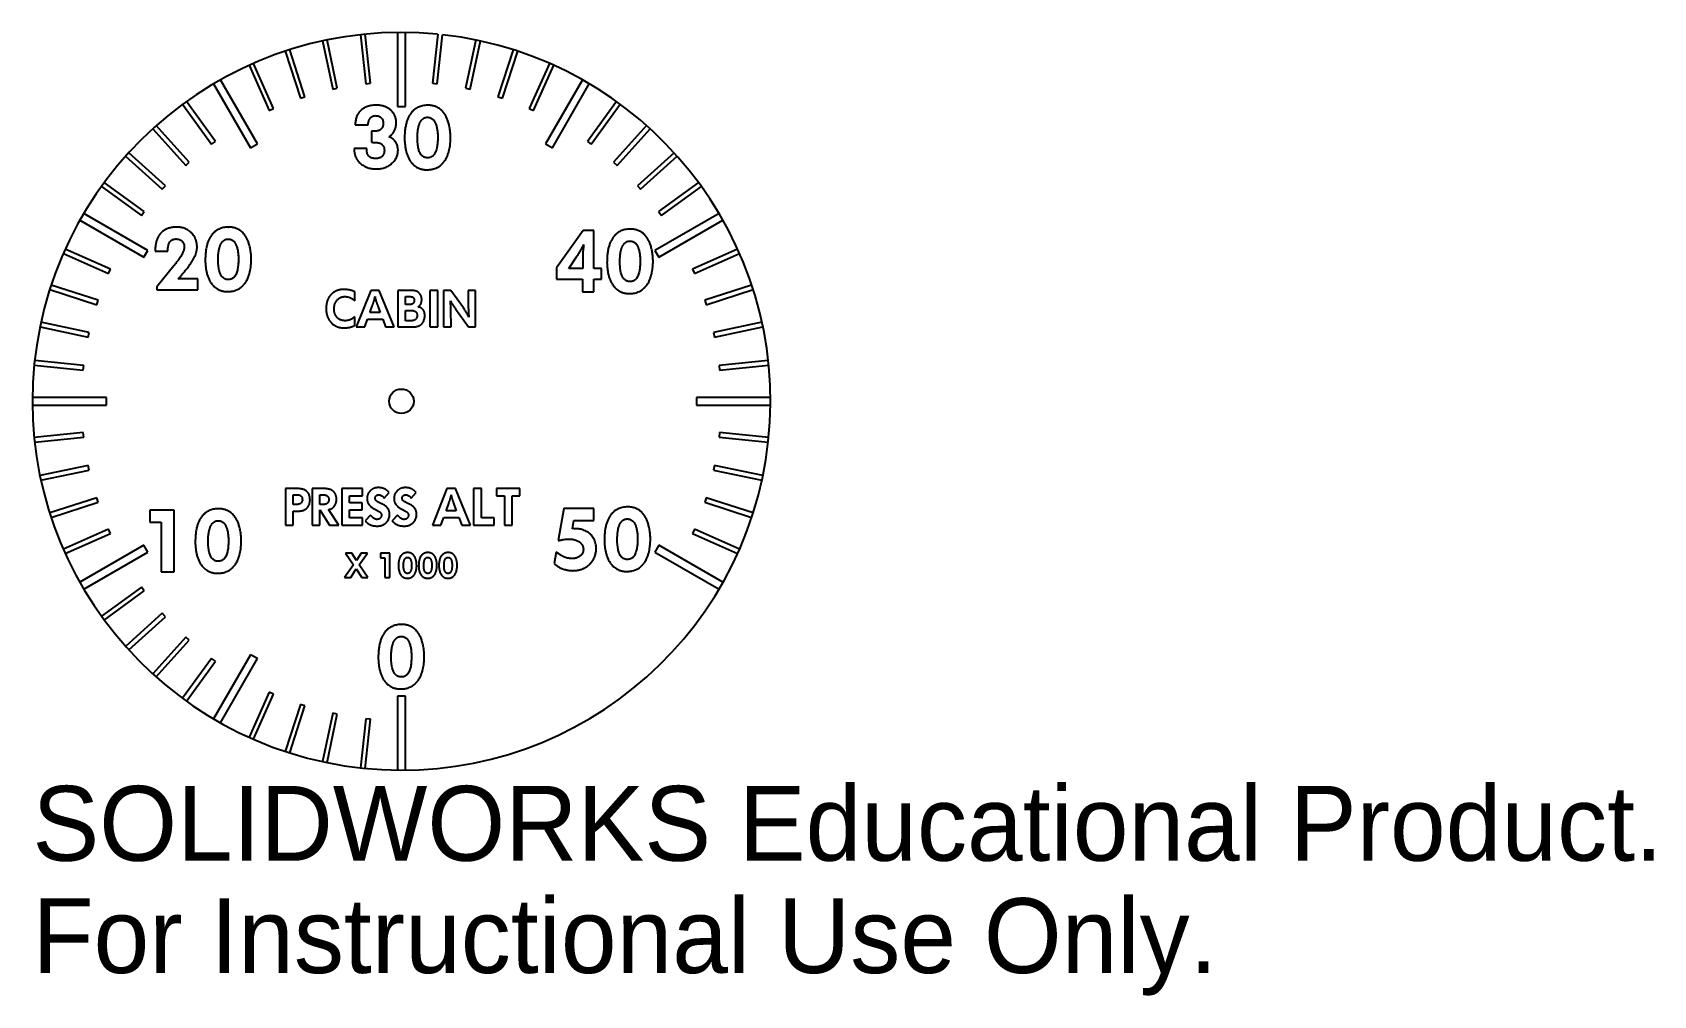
# Model space of a CAD drawing. Header units: inches. Extents: x -0.94 to 3.18, y -1.51 to 0.94.
import ezdxf

# ---------------------------------------------------------------- set-up
doc = ezdxf.new("R2010")
doc.units = ezdxf.units.IN
doc.header["$MEASUREMENT"] = 0
doc.styles.add('SLDTEXTSTYLE1', font='Arail.ttf')

msp = doc.modelspace()

# ---------------------------------------------------------------- texts
at = {"color": 7, "linetype": 'Continuous', "char_height": 0.1903, "attachment_point": 1, "style": 'SLDTEXTSTYLE1'}
for s, insert in [('SOLIDWORKS Educational Product.', (-0.938, -0.9781)), ('For Instructional Use Only.', (-0.938, -1.2636))]:
    msp.add_mtext(s, dxfattribs=dict(at, insert=insert))

# ---------------------------------------------------------------- linework, layer by layer
at = {"color": 1, "linetype": 'Continuous', "lineweight": 25}
for p, q in [((-0.2009, 0.9162), (-0.1748, 0.7935)), ((-0.1631, 0.796), (-0.1891, 0.9187)), ((-0.104, 0.9322), (-0.0909, 0.8074)), ((-0.079, 0.8087), (-0.0921, 0.9335)), ((-0.01, 0.9379), (-0.01, 0.75)), ((0.01, 0.75), (0.01, 0.9379)), ((0.0921, 0.9335), (0.079, 0.8087)), ((0.0909, 0.8074), (0.104, 0.9322)), ((0.1891, 0.9187), (0.1631, 0.796)), ((0.1748, 0.7935), (0.2009, 0.9162)), ((-0.2956, 0.8902), (-0.2568, 0.7709)), ((-0.2454, 0.7746), (-0.2841, 0.8939)), ((0.2841, 0.8939), (0.2454, 0.7746)), ((0.2568, 0.7709), (0.2956, 0.8902)), ((-0.387, 0.8544), (-0.336, 0.7398)), ((-0.325, 0.7447), (-0.376, 0.8593)), ((0.376, 0.8593), (0.325, 0.7447)), ((0.336, 0.7398), (0.387, 0.8544)), ((-0.4776, 0.8073), (-0.3837, 0.6445)), ((-0.3663, 0.6545), (-0.4603, 0.8173)), ((-0.1748, 0.7935), (-0.1631, 0.796)), ((-0.0909, 0.8074), (-0.079, 0.8087)), ((0.079, 0.8087), (0.0909, 0.8074)), ((0.1631, 0.796), (0.1748, 0.7935)), ((0.4603, 0.8173), (0.3663, 0.6545)), ((0.3837, 0.6445), (0.4776, 0.8073)), ((-0.5562, 0.7553), (-0.4824, 0.6538)), ((-0.4727, 0.6609), (-0.5465, 0.7624)), ((-0.336, 0.7398), (-0.325, 0.7447)), ((-0.2568, 0.7709), (-0.2454, 0.7746)), ((-0.01, 0.75), (0.01, 0.75)), ((0.0666, 0.7528), (0.0666, 0.7529)), ((0.2454, 0.7746), (0.2568, 0.7709)), ((0.325, 0.7447), (0.336, 0.7398)), ((0.5465, 0.7624), (0.4727, 0.6609)), ((0.4824, 0.6538), (0.5562, 0.7553)), ((-0.5392, 0.6078), (-0.6232, 0.7011)), ((-0.1174, 0.703), (-0.0848, 0.7027)), ((0.0664, 0.7223), (0.0664, 0.7223)), ((0.6232, 0.7011), (0.5392, 0.6078)), ((-0.6321, 0.693), (-0.5481, 0.5998)), ((-0.4824, 0.6538), (-0.4727, 0.6609)), ((-0.0761, 0.6865), (-0.0761, 0.6586)), ((0.4727, 0.6609), (0.4824, 0.6538)), ((0.5481, 0.5998), (0.6321, 0.693)), ((-0.7011, 0.6232), (-0.6078, 0.5392)), ((-0.5998, 0.5481), (-0.693, 0.6321)), ((-0.3837, 0.6445), (-0.3663, 0.6545)), ((-0.0882, 0.643), (-0.1203, 0.643)), ((0.3663, 0.6545), (0.3837, 0.6445)), ((0.693, 0.6321), (0.5998, 0.5481)), ((0.6078, 0.5392), (0.7011, 0.6232)), ((-0.5481, 0.5998), (-0.5392, 0.6078)), ((0.5392, 0.6078), (0.5481, 0.5998)), ((-0.7624, 0.5465), (-0.6609, 0.4727)), ((-0.6538, 0.4824), (-0.7553, 0.5562)), ((-0.6078, 0.5392), (-0.5998, 0.5481)), ((0.5998, 0.5481), (0.6078, 0.5392)), ((0.7553, 0.5562), (0.6538, 0.4824)), ((0.6609, 0.4727), (0.7624, 0.5465)), ((-0.8173, 0.4603), (-0.6545, 0.3663)), ((-0.6445, 0.3837), (-0.8073, 0.4776)), ((-0.6609, 0.4727), (-0.6538, 0.4824)), ((0.8073, 0.4776), (0.6445, 0.3837)), ((0.6538, 0.4824), (0.6609, 0.4727)), ((0.6545, 0.3663), (0.8173, 0.4603)), ((-0.4403, 0.4125), (-0.4403, 0.4125)), ((-0.4401, 0.4431), (-0.44, 0.4431)), ((0.4618, 0.4339), (0.3943, 0.3393)), ((0.4892, 0.4339), (0.4618, 0.4339)), ((0.4892, 0.3377), (0.4892, 0.4339)), ((0.5812, 0.438), (0.5812, 0.438)), ((-0.8593, 0.376), (-0.7447, 0.325)), ((-0.7398, 0.336), (-0.8544, 0.387)), ((-0.6545, 0.3663), (-0.6445, 0.3837)), ((-0.626, 0.3821), (-0.5936, 0.3821)), ((0.5809, 0.4074), (0.581, 0.4075)), ((0.6445, 0.3837), (0.6545, 0.3663)), ((0.8544, 0.387), (0.7398, 0.336)), ((0.7447, 0.325), (0.8593, 0.376)), ((-0.7447, 0.325), (-0.7398, 0.336)), ((-0.5784, 0.3444), (-0.6215, 0.2914)), ((0.3943, 0.3393), (0.3943, 0.3108)), ((0.4254, 0.3373), (0.4454, 0.3669)), ((0.4609, 0.3373), (0.4254, 0.3373)), ((0.5088, 0.3377), (0.4892, 0.3377)), ((0.5088, 0.3108), (0.5088, 0.3377)), ((0.7398, 0.336), (0.7447, 0.325)), ((-0.7709, 0.2568), (-0.8902, 0.2956)), ((-0.6215, 0.2914), (-0.6215, 0.283)), ((-0.5174, 0.3115), (-0.5458, 0.3115)), ((-0.5174, 0.283), (-0.5174, 0.3115)), ((0.3943, 0.3108), (0.4605, 0.3108)), ((0.4605, 0.3108), (0.4605, 0.2779)), ((0.4892, 0.2779), (0.4892, 0.3108)), ((0.4892, 0.3108), (0.5088, 0.3108)), ((0.8902, 0.2956), (0.7709, 0.2568)), ((-0.8939, 0.2841), (-0.7746, 0.2454)), ((-0.7746, 0.2454), (-0.7709, 0.2568)), ((-0.6215, 0.283), (-0.5174, 0.283)), ((-0.1186, 0.2555), (-0.1186, 0.2784)), ((-0.0782, 0.282), (-0.1149, 0.189)), ((-0.0566, 0.282), (-0.0782, 0.282)), ((-0.0182, 0.189), (-0.0566, 0.282)), ((0.0197, 0.282), (-0.0091, 0.282)), ((-0.0091, 0.282), (-0.0091, 0.189)), ((0.0106, 0.2662), (0.02, 0.2662)), ((0.0106, 0.2461), (0.0106, 0.2662)), ((0.0923, 0.282), (0.0719, 0.282)), ((0.0719, 0.282), (0.0719, 0.189)), ((0.0923, 0.189), (0.0923, 0.282)), ((0.1257, 0.282), (0.1073, 0.282)), ((0.1073, 0.282), (0.1073, 0.189)), ((0.1575, 0.2376), (0.1257, 0.282)), ((0.1881, 0.282), (0.1694, 0.282)), ((0.1694, 0.282), (0.1698, 0.2442)), ((0.1881, 0.189), (0.1881, 0.282)), ((0.4605, 0.2779), (0.4892, 0.2779)), ((0.7709, 0.2568), (0.7746, 0.2454)), ((0.7746, 0.2454), (0.8939, 0.2841)), ((-0.1187, 0.1927), (-0.1186, 0.2146)), ((-0.0932, 0.189), (-0.0863, 0.2086)), ((-0.0863, 0.2086), (-0.0475, 0.2086)), ((-0.0543, 0.2256), (-0.0799, 0.2256)), ((-0.0475, 0.2086), (-0.0402, 0.189)), ((0.0103, 0.2048), (0.0103, 0.2307)), ((0.0103, 0.2307), (0.0245, 0.2307)), ((0.0203, 0.2461), (0.0106, 0.2461)), ((0.1265, 0.189), (0.1256, 0.2335)), ((0.1374, 0.2352), (0.1704, 0.189)), ((-0.9187, 0.1891), (-0.796, 0.1631)), ((-0.7935, 0.1748), (-0.9162, 0.2009)), ((-0.796, 0.1631), (-0.7935, 0.1748)), ((-0.1149, 0.189), (-0.0932, 0.189)), ((-0.0402, 0.189), (-0.0182, 0.189)), ((-0.0091, 0.189), (0.0236, 0.189)), ((0.0233, 0.2048), (0.0103, 0.2048)), ((0.0719, 0.189), (0.0923, 0.189)), ((0.1073, 0.189), (0.1265, 0.189)), ((0.1704, 0.189), (0.1881, 0.189)), ((0.9162, 0.2009), (0.7935, 0.1748)), ((0.7935, 0.1748), (0.796, 0.1631)), ((0.796, 0.1631), (0.9187, 0.1891)), ((-0.9335, 0.0921), (-0.8087, 0.079)), ((-0.8074, 0.0909), (-0.9322, 0.104)), ((-0.8087, 0.079), (-0.8074, 0.0909)), ((0.9322, 0.104), (0.8074, 0.0909)), ((0.8074, 0.0909), (0.8087, 0.079)), ((0.8087, 0.079), (0.9335, 0.0921)), ((-0.75, 0.01), (-0.9379, 0.01)), ((-0.75, -0.01), (-0.75, 0.01)), ((0.9379, 0.01), (0.75, 0.01)), ((0.75, 0.01), (0.75, -0.01)), ((-0.9379, -0.01), (-0.75, -0.01)), ((0.75, -0.01), (0.9379, -0.01)), ((-0.8087, -0.079), (-0.9335, -0.0921)), ((-0.8074, -0.0909), (-0.8087, -0.079)), ((0.8087, -0.079), (0.8074, -0.0909)), ((0.9335, -0.0921), (0.8087, -0.079)), ((-0.9322, -0.104), (-0.8074, -0.0909)), ((0.8074, -0.0909), (0.9322, -0.104)), ((-0.796, -0.1631), (-0.9187, -0.1891)), ((-0.7935, -0.1748), (-0.796, -0.1631)), ((0.796, -0.1631), (0.7935, -0.1748)), ((0.9187, -0.1891), (0.796, -0.1631)), ((-0.9162, -0.2009), (-0.7935, -0.1748)), ((0.7935, -0.1748), (0.9162, -0.2009)), ((-0.7746, -0.2454), (-0.8939, -0.2841)), ((-0.7709, -0.2568), (-0.7746, -0.2454)), ((-0.2703, -0.2219), (-0.2947, -0.2219)), ((-0.2947, -0.2219), (-0.2947, -0.3149)), ((-0.2751, -0.2377), (-0.2665, -0.2377)), ((-0.2751, -0.2624), (-0.2751, -0.2377)), ((-0.2025, -0.2219), (-0.2273, -0.2219)), ((-0.2273, -0.2219), (-0.2273, -0.3149)), ((-0.2077, -0.2625), (-0.2077, -0.2377)), ((-0.2077, -0.2377), (-0.2007, -0.2377)), ((-0.099, -0.222), (-0.1513, -0.222)), ((-0.1513, -0.222), (-0.1513, -0.3149)), ((-0.1318, -0.2583), (-0.1318, -0.2401)), ((-0.1318, -0.2401), (-0.099, -0.2401)), ((-0.099, -0.2401), (-0.099, -0.222)), ((-0.044, -0.2466), (-0.0313, -0.232)), ((0.0247, -0.2466), (0.0374, -0.232)), ((0.1155, -0.2219), (0.0788, -0.3149)), ((0.137, -0.2219), (0.1155, -0.2219)), ((0.1754, -0.3149), (0.137, -0.2219)), ((0.2039, -0.2219), (0.1834, -0.2219)), ((0.1834, -0.2219), (0.1834, -0.3149)), ((0.2039, -0.2967), (0.2039, -0.2219)), ((0.3012, -0.2221), (0.2418, -0.2221)), ((0.2418, -0.2221), (0.2418, -0.2404)), ((0.2418, -0.2404), (0.2618, -0.2404)), ((0.2618, -0.2404), (0.2618, -0.3149)), ((0.2812, -0.3149), (0.2812, -0.2401)), ((0.2812, -0.2401), (0.3012, -0.2401)), ((0.3012, -0.2401), (0.3012, -0.2221)), ((0.7746, -0.2454), (0.7709, -0.2568)), ((0.8939, -0.2841), (0.7746, -0.2454)), ((-0.8902, -0.2956), (-0.7709, -0.2568)), ((-0.5777, -0.2773), (-0.6395, -0.2773)), ((-0.6395, -0.2773), (-0.6395, -0.3078)), ((-0.5777, -0.4333), (-0.5777, -0.2773)), ((-0.4654, -0.2732), (-0.4654, -0.2732)), ((-0.2752, -0.3149), (-0.2752, -0.2794)), ((-0.2752, -0.2794), (-0.2684, -0.2794)), ((-0.2669, -0.2624), (-0.2751, -0.2624)), ((-0.2078, -0.3149), (-0.2078, -0.2757)), ((-0.2078, -0.2757), (-0.1827, -0.3149)), ((-0.2003, -0.2625), (-0.2077, -0.2625)), ((-0.159, -0.3149), (-0.1856, -0.2754)), ((-0.0998, -0.2583), (-0.1318, -0.2583)), ((-0.1318, -0.2967), (-0.1318, -0.2757)), ((-0.1318, -0.2757), (-0.0998, -0.2757)), ((-0.0998, -0.2757), (-0.0998, -0.2583)), ((0.1394, -0.2783), (0.1137, -0.2783)), ((0.4131, -0.273), (0.3987, -0.3544)), ((0.489, -0.273), (0.4131, -0.273)), ((0.489, -0.303), (0.489, -0.273)), ((0.5745, -0.2685), (0.5745, -0.2685)), ((0.7709, -0.2568), (0.8902, -0.2956)), ((-0.7447, -0.325), (-0.8593, -0.376)), ((-0.7398, -0.336), (-0.7447, -0.325)), ((-0.6395, -0.3078), (-0.6104, -0.3078)), ((-0.6104, -0.3078), (-0.6104, -0.4333)), ((-0.4657, -0.3038), (-0.4657, -0.3037)), ((-0.2947, -0.3149), (-0.2752, -0.3149)), ((-0.2273, -0.3149), (-0.2078, -0.3149)), ((-0.1827, -0.3149), (-0.159, -0.3149)), ((-0.1513, -0.3149), (-0.0991, -0.3149)), ((-0.0991, -0.2967), (-0.1318, -0.2967)), ((-0.0991, -0.3149), (-0.0991, -0.2967)), ((-0.079, -0.2895), (-0.0922, -0.3043)), ((-0.0103, -0.2895), (-0.0236, -0.3043)), ((0.0788, -0.3149), (0.1005, -0.3149)), ((0.1005, -0.3149), (0.1074, -0.2953)), ((0.1074, -0.2953), (0.1462, -0.2953)), ((0.1462, -0.2953), (0.1535, -0.3149)), ((0.1535, -0.3149), (0.1754, -0.3149)), ((0.1834, -0.3149), (0.2358, -0.3149)), ((0.2358, -0.2967), (0.2039, -0.2967)), ((0.2358, -0.3149), (0.2358, -0.2967)), ((0.2618, -0.3149), (0.2812, -0.3149)), ((0.4347, -0.3242), (0.4385, -0.303)), ((0.4385, -0.303), (0.489, -0.303)), ((0.5742, -0.2991), (0.5743, -0.2991)), ((0.7447, -0.325), (0.7398, -0.336)), ((0.8593, -0.376), (0.7447, -0.325)), ((-0.8544, -0.387), (-0.7398, -0.336)), ((-0.6545, -0.3663), (-0.8173, -0.4603)), ((-0.6445, -0.3837), (-0.6545, -0.3663)), ((0.6545, -0.3663), (0.6445, -0.3837)), ((0.8173, -0.4603), (0.6545, -0.3663)), ((0.7398, -0.336), (0.8544, -0.387)), ((-0.8073, -0.4776), (-0.6445, -0.3837)), ((-0.1259, -0.3863), (-0.1425, -0.3863)), ((-0.1425, -0.3863), (-0.1215, -0.4158)), ((-0.1141, -0.4048), (-0.1259, -0.3863)), ((-0.102, -0.3863), (-0.1141, -0.4048)), ((-0.1072, -0.4155), (-0.0859, -0.3863)), ((-0.0859, -0.3863), (-0.102, -0.3863)), ((-0.0291, -0.3864), (-0.0536, -0.3864)), ((-0.0536, -0.3864), (-0.0536, -0.3984)), ((-0.0536, -0.3984), (-0.042, -0.3984)), ((-0.042, -0.3984), (-0.042, -0.4483)), ((-0.0291, -0.4483), (-0.0291, -0.3864)), ((0.0155, -0.3969), (0.0155, -0.3968)), ((0.0156, -0.3847), (0.0156, -0.3847)), ((0.067, -0.3847), (0.0671, -0.3847)), ((0.067, -0.3969), (0.067, -0.3968)), ((0.1184, -0.3969), (0.1184, -0.3968)), ((0.1185, -0.3847), (0.1185, -0.3847)), ((0.3934, -0.3837), (0.3883, -0.4125)), ((0.4, -0.3883), (0.3934, -0.3837)), ((0.6445, -0.3837), (0.8073, -0.4776)), ((-0.6104, -0.4333), (-0.5777, -0.4333)), ((-0.1215, -0.4158), (-0.1448, -0.4483)), ((-0.1448, -0.4483), (-0.1289, -0.4483)), ((-0.1289, -0.4483), (-0.1148, -0.4265)), ((-0.1148, -0.4265), (-0.1009, -0.4483)), ((-0.085, -0.4483), (-0.1072, -0.4155)), ((-0.1009, -0.4483), (-0.085, -0.4483)), ((-0.042, -0.4483), (-0.0291, -0.4483)), ((-0.6609, -0.4727), (-0.7624, -0.5465)), ((-0.7553, -0.5562), (-0.6538, -0.4824)), ((-0.6538, -0.4824), (-0.6609, -0.4727)), ((-0.6078, -0.5392), (-0.7011, -0.6232)), ((-0.693, -0.6321), (-0.5998, -0.5481)), ((-0.5998, -0.5481), (-0.6078, -0.5392)), ((-0.0003, -0.5674), (-0.0002, -0.5674)), ((-0.5481, -0.5998), (-0.6321, -0.693)), ((-0.6232, -0.7011), (-0.5392, -0.6078)), ((-0.5392, -0.6078), (-0.5481, -0.5998)), ((-0.0005, -0.598), (-0.0005, -0.598)), ((-0.4824, -0.6538), (-0.5562, -0.7553)), ((-0.4727, -0.6609), (-0.4824, -0.6538)), ((-0.3837, -0.6445), (-0.4776, -0.8073)), ((-0.4603, -0.8173), (-0.3663, -0.6545)), ((-0.3663, -0.6545), (-0.3837, -0.6445)), ((-0.5465, -0.7624), (-0.4727, -0.6609)), ((-0.336, -0.7398), (-0.387, -0.8544)), ((-0.325, -0.7447), (-0.336, -0.7398)), ((-0.376, -0.8593), (-0.325, -0.7447)), ((-0.2568, -0.7709), (-0.2956, -0.8902)), ((-0.2841, -0.8939), (-0.2454, -0.7746)), ((-0.2454, -0.7746), (-0.2568, -0.7709)), ((0.01, -0.75), (-0.01, -0.75)), ((-0.01, -0.75), (-0.01, -0.9379)), ((0.01, -0.9379), (0.01, -0.75)), ((-0.1748, -0.7935), (-0.2009, -0.9162)), ((-0.1891, -0.9187), (-0.1631, -0.796)), ((-0.1631, -0.796), (-0.1748, -0.7935)), ((-0.0909, -0.8074), (-0.104, -0.9322)), ((-0.0921, -0.9335), (-0.079, -0.8087)), ((-0.079, -0.8087), (-0.0909, -0.8074))]:
    msp.add_line(p, q, dxfattribs=at)
msp.add_circle((0, 0), 0.0312, dxfattribs=at)
msp.add_arc((0, 0), 0.938, 84.3665, 83.6335, dxfattribs=at)
for points, knots in [([(-0.064, 0.7531), (-0.0664, 0.753), (-0.0711, 0.7528), (-0.0776, 0.752), (-0.0834, 0.7507), (-0.0885, 0.7489), (-0.0928, 0.7469), (-0.0965, 0.7448), (-0.0997, 0.7428), (-0.1015, 0.7412), (-0.1023, 0.7404)], [0, 0, 0, 0, 0.177634, 0.337669, 0.480572, 0.60856, 0.723787, 0.826204, 0.918796, 1, 1, 1, 1]), ([(-0.0441, 0.75), (-0.0452, 0.7503), (-0.0473, 0.7509), (-0.0503, 0.7517), (-0.0533, 0.7522), (-0.056, 0.7526), (-0.0585, 0.7528), (-0.0606, 0.753), (-0.0624, 0.7531), (-0.0635, 0.7531), (-0.064, 0.7531)], [0, 0, 0, 0, 0.167433, 0.324684, 0.470235, 0.608224, 0.732674, 0.839441, 0.928489, 1, 1, 1, 1]), ([(-0.0131, 0.7079), (-0.0131, 0.7091), (-0.0132, 0.7117), (-0.0136, 0.7154), (-0.0144, 0.7189), (-0.0153, 0.7223), (-0.0165, 0.7255), (-0.018, 0.7287), (-0.0197, 0.7316), (-0.0216, 0.7344), (-0.0238, 0.7371), (-0.0262, 0.7395), (-0.0287, 0.7417), (-0.0314, 0.7438), (-0.0344, 0.7456), (-0.0374, 0.7473), (-0.0407, 0.7488), (-0.0429, 0.7495), (-0.0441, 0.75)], [0, 0, 0, 0, 0.06825, 0.134542, 0.198798, 0.261194, 0.323007, 0.384257, 0.445074, 0.505936, 0.566955, 0.627318, 0.687399, 0.747889, 0.809395, 0.87143, 0.934766, 1, 1, 1, 1]), ([(0.0666, 0.7529), (0.0643, 0.7527), (0.0599, 0.7525), (0.0537, 0.7515), (0.0482, 0.75), (0.0434, 0.748), (0.0393, 0.7457), (0.0357, 0.7436), (0.0327, 0.7414), (0.031, 0.7398), (0.0302, 0.7391)], [0, 0, 0, 0, 0.173624, 0.330559, 0.472881, 0.603104, 0.721534, 0.825886, 0.91885, 1, 1, 1, 1]), ([(0.0928, 0.7465), (0.0914, 0.7472), (0.0888, 0.7485), (0.0848, 0.7502), (0.081, 0.7513), (0.0773, 0.752), (0.0739, 0.7524), (0.071, 0.7527), (0.0686, 0.7529), (0.0672, 0.7529), (0.0666, 0.7528)], [0, 0, 0, 0, 0.166673, 0.323261, 0.47068, 0.608992, 0.735089, 0.84176, 0.930408, 1, 1, 1, 1]), ([(0.1238, 0.6882), (0.1235, 0.6903), (0.1229, 0.6943), (0.1218, 0.7001), (0.1205, 0.7055), (0.1191, 0.7106), (0.1176, 0.7154), (0.1158, 0.7197), (0.114, 0.7237), (0.1119, 0.7273), (0.1097, 0.7306), (0.1075, 0.7337), (0.1052, 0.7365), (0.1029, 0.739), (0.1004, 0.7413), (0.0979, 0.7433), (0.0954, 0.7451), (0.0936, 0.746), (0.0928, 0.7465)], [0, 0, 0, 0, 0.0909719, 0.1772532, 0.2590729, 0.3359123, 0.4080625, 0.4766171, 0.5409516, 0.6013861, 0.6589523, 0.713582, 0.7664891, 0.8168826, 0.8649465, 0.9112615, 0.9563592, 1, 1, 1, 1]), ([(-0.1023, 0.7404), (-0.1032, 0.7396), (-0.1049, 0.738), (-0.1072, 0.7355), (-0.1091, 0.7329), (-0.1109, 0.7304), (-0.1124, 0.7277), (-0.1136, 0.7251), (-0.1146, 0.7224), (-0.1155, 0.7189), (-0.1163, 0.7148), (-0.117, 0.7103), (-0.1174, 0.7064), (-0.1174, 0.704), (-0.1174, 0.703)], [0, 0, 0, 0, 0.085424, 0.166583, 0.244462, 0.319163, 0.390838, 0.46038, 0.528289, 0.595103, 0.719751, 0.82792, 0.921481, 1, 1, 1, 1]), ([(-0.0848, 0.7027), (-0.0847, 0.703), (-0.0846, 0.7035), (-0.0846, 0.7044), (-0.0844, 0.7057), (-0.0842, 0.7077), (-0.0837, 0.7106), (-0.0831, 0.7128), (-0.0827, 0.714)], [0, 0, 0, 0, 0.059073, 0.140877, 0.2512, 0.383819, 0.685496, 1, 1, 1, 1]), ([(-0.0827, 0.714), (-0.0825, 0.7145), (-0.0821, 0.7158), (-0.081, 0.7176), (-0.0796, 0.7196), (-0.0779, 0.7217), (-0.0757, 0.7237), (-0.0728, 0.7251), (-0.0694, 0.7261), (-0.0669, 0.7263), (-0.0656, 0.7264)], [0, 0, 0, 0, 0.0804215, 0.1725361, 0.2784895, 0.4004572, 0.5302697, 0.6705874, 0.8242531, 1, 1, 1, 1]), ([(-0.0656, 0.7264), (-0.0642, 0.7263), (-0.0615, 0.7262), (-0.0576, 0.7252), (-0.0543, 0.7235), (-0.0514, 0.7211), (-0.0491, 0.7181), (-0.0474, 0.7146), (-0.0464, 0.7107), (-0.0462, 0.7079), (-0.0462, 0.7065)], [0, 0, 0, 0, 0.134602, 0.258606, 0.376372, 0.494955, 0.613205, 0.734167, 0.861145, 1, 1, 1, 1]), ([(-0.0462, 0.7065), (-0.0462, 0.7051), (-0.0464, 0.7025), (-0.0473, 0.699), (-0.0485, 0.696), (-0.0502, 0.6936), (-0.0522, 0.6917), (-0.0541, 0.6902), (-0.0559, 0.689), (-0.0572, 0.6885), (-0.0578, 0.6883)], [0, 0, 0, 0, 0.176234, 0.332261, 0.471395, 0.600075, 0.716253, 0.821283, 0.914417, 1, 1, 1, 1]), ([(-0.0245, 0.6785), (-0.0239, 0.6791), (-0.0227, 0.6803), (-0.0209, 0.6826), (-0.0191, 0.6854), (-0.0172, 0.6887), (-0.0154, 0.6926), (-0.0142, 0.6972), (-0.0134, 0.7023), (-0.0132, 0.706), (-0.0131, 0.7079)], [0, 0, 0, 0, 0.074427, 0.162823, 0.266102, 0.384832, 0.517311, 0.66189, 0.82285, 1, 1, 1, 1]), ([(0.0302, 0.7391), (0.0295, 0.7384), (0.0279, 0.737), (0.0257, 0.7346), (0.0237, 0.7319), (0.0217, 0.729), (0.0198, 0.7258), (0.018, 0.7223), (0.0163, 0.7186), (0.0146, 0.7145), (0.0131, 0.7102), (0.0118, 0.7055), (0.0107, 0.7004), (0.0098, 0.695), (0.009, 0.6892), (0.0084, 0.683), (0.0081, 0.6765), (0.008, 0.672), (0.008, 0.6697)], [0, 0, 0, 0, 0.041284, 0.08412, 0.129095, 0.176346, 0.2258, 0.278004, 0.33291, 0.390842, 0.452183, 0.517257, 0.586281, 0.659861, 0.738155, 0.820478, 0.907716, 1, 1, 1, 1]), ([(0.0407, 0.6695), (0.0407, 0.671), (0.0407, 0.674), (0.0409, 0.6784), (0.0411, 0.6826), (0.0415, 0.6866), (0.0421, 0.6903), (0.0426, 0.6939), (0.0433, 0.6972), (0.0441, 0.7004), (0.045, 0.7033), (0.046, 0.706), (0.0471, 0.7085), (0.0483, 0.7109), (0.0497, 0.713), (0.0511, 0.7148), (0.0526, 0.7165), (0.0537, 0.7175), (0.0543, 0.718)], [0, 0, 0, 0, 0.0886811, 0.1737145, 0.2544783, 0.3311111, 0.4043366, 0.4740653, 0.5399815, 0.6020955, 0.6611342, 0.7172375, 0.7702504, 0.8207333, 0.8683873, 0.9135303, 0.9574122, 1, 1, 1, 1]), ([(0.0543, 0.718), (0.0549, 0.7184), (0.056, 0.7193), (0.0578, 0.7204), (0.0595, 0.7212), (0.0616, 0.7218), (0.0638, 0.7222), (0.0656, 0.7222), (0.0664, 0.7223)], [0, 0, 0, 0, 0.170613, 0.326182, 0.469204, 0.600599, 0.82531, 1, 1, 1, 1]), ([(0.0664, 0.7223), (0.0674, 0.7222), (0.0696, 0.7221), (0.0726, 0.7214), (0.0755, 0.7202), (0.0781, 0.7187), (0.0805, 0.7166), (0.0826, 0.7141), (0.0845, 0.7113), (0.0862, 0.7079), (0.0876, 0.7043), (0.0889, 0.7003), (0.09, 0.6961), (0.0908, 0.6915), (0.0915, 0.6866), (0.092, 0.6815), (0.0922, 0.6761), (0.0923, 0.6723), (0.0923, 0.6704)], [0, 0, 0, 0, 0.050475, 0.098764, 0.14567, 0.193022, 0.240928, 0.291276, 0.344965, 0.402678, 0.464167, 0.528709, 0.596889, 0.669189, 0.745445, 0.825826, 0.910453, 1, 1, 1, 1]), ([(-0.0578, 0.6883), (-0.0589, 0.6879), (-0.0613, 0.6872), (-0.0645, 0.6869), (-0.0674, 0.6866), (-0.07, 0.6866), (-0.0729, 0.6865), (-0.075, 0.6865), (-0.0761, 0.6865)], [0, 0, 0, 0, 0.189701, 0.402255, 0.524469, 0.663885, 0.822369, 1, 1, 1, 1]), ([(-0.032, 0.6729), (-0.0315, 0.6731), (-0.0304, 0.6737), (-0.0288, 0.675), (-0.0267, 0.6766), (-0.0253, 0.6778), (-0.0245, 0.6785)], [0, 0, 0, 0, 0.1704507, 0.3939348, 0.6695591, 1, 1, 1, 1]), ([(-0.0234, 0.6683), (-0.0248, 0.6691), (-0.0276, 0.6708), (-0.0305, 0.6722), (-0.032, 0.6729)], [0, 0, 0, 0, 0.499034, 1, 1, 1, 1]), ([(-0.0087, 0.6388), (-0.0089, 0.6407), (-0.0091, 0.6445), (-0.0102, 0.6498), (-0.0119, 0.6545), (-0.0142, 0.6585), (-0.0167, 0.6618), (-0.019, 0.6645), (-0.0212, 0.6667), (-0.0227, 0.6678), (-0.0234, 0.6683)], [0, 0, 0, 0, 0.173412, 0.330592, 0.474593, 0.608688, 0.730688, 0.836551, 0.925482, 1, 1, 1, 1]), ([(0.008, 0.6697), (0.008, 0.6692), (0.0079, 0.668), (0.008, 0.6661), (0.008, 0.6638), (0.0082, 0.6613), (0.0084, 0.6584), (0.0087, 0.6552), (0.0091, 0.6516), (0.0096, 0.6464), (0.0107, 0.6396), (0.0129, 0.6314), (0.0159, 0.6232), (0.0184, 0.6178), (0.0198, 0.6151)], [0, 0, 0, 0, 0.028452, 0.062571, 0.102388, 0.147962, 0.199289, 0.256376, 0.319798, 0.388426, 0.533684, 0.683592, 0.838455, 1, 1, 1, 1]), ([(0.0506, 0.6264), (0.0498, 0.6274), (0.0482, 0.6295), (0.0462, 0.6333), (0.0445, 0.6377), (0.0431, 0.6428), (0.0421, 0.6486), (0.0413, 0.655), (0.0408, 0.662), (0.0407, 0.6669), (0.0407, 0.6695)], [0, 0, 0, 0, 0.084621, 0.178466, 0.28261, 0.399632, 0.52893, 0.671324, 0.828708, 1, 1, 1, 1]), ([(0.0923, 0.6704), (0.0923, 0.6688), (0.0923, 0.6654), (0.092, 0.6602), (0.0915, 0.6547), (0.0908, 0.649), (0.0899, 0.6434), (0.0884, 0.6381), (0.0866, 0.6333), (0.0849, 0.6303), (0.0841, 0.6289)], [0, 0, 0, 0, 0.115632, 0.237456, 0.366343, 0.5025, 0.637553, 0.76472, 0.885473, 1, 1, 1, 1]), ([(0.1152, 0.6206), (0.1163, 0.6231), (0.1183, 0.628), (0.1207, 0.6354), (0.1224, 0.6428), (0.1234, 0.649), (0.1238, 0.6537), (0.1242, 0.6569), (0.1244, 0.6598), (0.1247, 0.6623), (0.1248, 0.6646), (0.1249, 0.6665), (0.125, 0.6681), (0.1249, 0.6691), (0.1249, 0.6695)], [0, 0, 0, 0, 0.1602495, 0.3160277, 0.4671605, 0.6154519, 0.6862369, 0.7499573, 0.8077577, 0.8591296, 0.903982, 0.9424122, 0.9744038, 1, 1, 1, 1]), ([(0.1249, 0.6695), (0.1249, 0.6727), (0.1248, 0.6789), (0.1241, 0.6851), (0.1238, 0.6882)], [0, 0, 0, 0, 0.504257, 1, 1, 1, 1]), ([(-0.1203, 0.643), (-0.1203, 0.6421), (-0.1202, 0.6403), (-0.12, 0.6377), (-0.1199, 0.6354), (-0.1196, 0.6328), (-0.1191, 0.63), (-0.1186, 0.6279), (-0.1183, 0.6268)], [0, 0, 0, 0, 0.176838, 0.334255, 0.474036, 0.594619, 0.808041, 1, 1, 1, 1]), ([(-0.1183, 0.6268), (-0.118, 0.6257), (-0.1173, 0.6235), (-0.1161, 0.6205), (-0.1148, 0.6177), (-0.1134, 0.6153), (-0.1119, 0.6133), (-0.1106, 0.6115), (-0.1095, 0.6101), (-0.1087, 0.6093), (-0.1084, 0.6089)], [0, 0, 0, 0, 0.170793, 0.329566, 0.475341, 0.611065, 0.733742, 0.838023, 0.927448, 1, 1, 1, 1]), ([(-0.0875, 0.6325), (-0.0877, 0.6335), (-0.0882, 0.6356), (-0.0882, 0.6383), (-0.0882, 0.6402), (-0.0882, 0.6414), (-0.0882, 0.6423), (-0.0882, 0.6428), (-0.0882, 0.643)], [0, 0, 0, 0, 0.304192, 0.603859, 0.739898, 0.851793, 0.939463, 1, 1, 1, 1]), ([(-0.0651, 0.6172), (-0.0661, 0.6172), (-0.0679, 0.6173), (-0.0705, 0.6176), (-0.073, 0.618), (-0.0751, 0.6186), (-0.0771, 0.6192), (-0.0789, 0.62), (-0.0805, 0.621), (-0.0822, 0.6225), (-0.084, 0.6245), (-0.0857, 0.6271), (-0.087, 0.6297), (-0.0873, 0.6315), (-0.0875, 0.6325)], [0, 0, 0, 0, 0.095145, 0.184244, 0.266458, 0.342433, 0.412113, 0.477821, 0.538957, 0.598007, 0.707352, 0.809504, 0.905686, 1, 1, 1, 1]), ([(-0.0761, 0.6586), (-0.0746, 0.6585), (-0.0719, 0.6584), (-0.0681, 0.6583), (-0.0648, 0.6581), (-0.0618, 0.6579), (-0.0592, 0.6576), (-0.0567, 0.657), (-0.0544, 0.6562), (-0.053, 0.6555), (-0.0523, 0.6552)], [0, 0, 0, 0, 0.177252, 0.335221, 0.473315, 0.593043, 0.701459, 0.803455, 0.903289, 1, 1, 1, 1]), ([(-0.0434, 0.6381), (-0.0434, 0.6371), (-0.0434, 0.6351), (-0.0441, 0.6319), (-0.0453, 0.6286), (-0.0468, 0.6257), (-0.0483, 0.6234), (-0.0498, 0.6219), (-0.0516, 0.6205), (-0.0538, 0.6194), (-0.0562, 0.6186), (-0.0589, 0.6179), (-0.0619, 0.6174), (-0.064, 0.6172), (-0.0651, 0.6172)], [0, 0, 0, 0, 0.084671, 0.177824, 0.281966, 0.398902, 0.46047, 0.522987, 0.588266, 0.657261, 0.732558, 0.814229, 0.902831, 1, 1, 1, 1]), ([(-0.0523, 0.6552), (-0.0518, 0.6549), (-0.0508, 0.6543), (-0.0494, 0.653), (-0.048, 0.6515), (-0.0465, 0.6496), (-0.0452, 0.6474), (-0.0442, 0.6447), (-0.0436, 0.6415), (-0.0435, 0.6393), (-0.0434, 0.6381)], [0, 0, 0, 0, 0.08302, 0.175567, 0.280302, 0.398142, 0.52648, 0.666969, 0.824312, 1, 1, 1, 1]), ([(-0.0228, 0.6062), (-0.0213, 0.6077), (-0.0186, 0.6105), (-0.0152, 0.6152), (-0.0126, 0.6197), (-0.0109, 0.6242), (-0.0099, 0.6284), (-0.0091, 0.6322), (-0.0087, 0.6356), (-0.0087, 0.6378), (-0.0087, 0.6388)], [0, 0, 0, 0, 0.171148, 0.325891, 0.467984, 0.597949, 0.716935, 0.823662, 0.917354, 1, 1, 1, 1]), ([(0.0666, 0.6192), (0.0661, 0.6192), (0.065, 0.6192), (0.0633, 0.6194), (0.0614, 0.6197), (0.0593, 0.6203), (0.0571, 0.6211), (0.0549, 0.6225), (0.0527, 0.6242), (0.0514, 0.6257), (0.0506, 0.6264)], [0, 0, 0, 0, 0.08337, 0.177801, 0.284261, 0.403439, 0.53322, 0.671637, 0.828157, 1, 1, 1, 1]), ([(0.0841, 0.6289), (0.0834, 0.6279), (0.082, 0.626), (0.0796, 0.6236), (0.0772, 0.6218), (0.0748, 0.6207), (0.0724, 0.6199), (0.0703, 0.6194), (0.0684, 0.6192), (0.0672, 0.6192), (0.0666, 0.6192)], [0, 0, 0, 0, 0.178869, 0.336935, 0.478102, 0.605478, 0.721204, 0.824833, 0.917321, 1, 1, 1, 1]), ([(0.1054, 0.6059), (0.1057, 0.6062), (0.1063, 0.6069), (0.1074, 0.6081), (0.1085, 0.6096), (0.1104, 0.612), (0.1128, 0.6156), (0.1144, 0.6188), (0.1152, 0.6206)], [0, 0, 0, 0, 0.07414, 0.16252, 0.269175, 0.390236, 0.674351, 1, 1, 1, 1]), ([(-0.1084, 0.6089), (-0.1076, 0.6079), (-0.1057, 0.6058), (-0.1023, 0.603), (-0.0981, 0.6), (-0.0941, 0.5976), (-0.0905, 0.5958), (-0.0874, 0.5946), (-0.0841, 0.5935), (-0.0806, 0.5926), (-0.0768, 0.5919), (-0.0728, 0.5913), (-0.0686, 0.5909), (-0.0657, 0.5908), (-0.0642, 0.5907)], [0, 0, 0, 0, 0.078481, 0.169166, 0.272653, 0.389642, 0.453223, 0.51995, 0.589865, 0.663257, 0.74102, 0.822735, 0.909236, 1, 1, 1, 1]), ([(-0.0642, 0.5907), (-0.0622, 0.5907), (-0.0582, 0.5908), (-0.0524, 0.5915), (-0.0468, 0.5927), (-0.0415, 0.5944), (-0.0364, 0.5966), (-0.0316, 0.5992), (-0.027, 0.6024), (-0.0242, 0.6049), (-0.0228, 0.6062)], [0, 0, 0, 0, 0.133206, 0.262248, 0.386842, 0.510247, 0.631413, 0.752818, 0.875408, 1, 1, 1, 1]), ([(0.0198, 0.6151), (0.021, 0.6131), (0.0234, 0.6091), (0.0279, 0.6039), (0.0329, 0.5993), (0.0374, 0.5961), (0.0414, 0.594), (0.0444, 0.5926), (0.0476, 0.5914), (0.0508, 0.5904), (0.0542, 0.5896), (0.0577, 0.5891), (0.0613, 0.5887), (0.0637, 0.5887), (0.065, 0.5887)], [0, 0, 0, 0, 0.12831, 0.252234, 0.374193, 0.495066, 0.555713, 0.616865, 0.678051, 0.739761, 0.802673, 0.867109, 0.932788, 1, 1, 1, 1]), ([(0.065, 0.5887), (0.0665, 0.5887), (0.0692, 0.5889), (0.073, 0.5892), (0.0761, 0.5896), (0.0779, 0.59), (0.0787, 0.5902)], [0, 0, 0, 0, 0.326667, 0.602538, 0.825907, 1, 1, 1, 1]), ([(0.0787, 0.5902), (0.0807, 0.5907), (0.0847, 0.5916), (0.0886, 0.5933), (0.0905, 0.5941)], [0, 0, 0, 0, 0.49923, 1, 1, 1, 1]), ([(0.0905, 0.5941), (0.0914, 0.5946), (0.0933, 0.5956), (0.0958, 0.5972), (0.0981, 0.5988), (0.1001, 0.6005), (0.1018, 0.6021), (0.1032, 0.6035), (0.1044, 0.6048), (0.1051, 0.6055), (0.1054, 0.6059)], [0, 0, 0, 0, 0.169157, 0.3261731, 0.4729871, 0.6088867, 0.7324823, 0.8381802, 0.927317, 1, 1, 1, 1]), ([(-0.6191, 0.4165), (-0.6198, 0.4151), (-0.621, 0.4123), (-0.6226, 0.4081), (-0.6238, 0.4039), (-0.625, 0.3983), (-0.6258, 0.391), (-0.6259, 0.3851), (-0.626, 0.3821)], [0, 0, 0, 0, 0.13199, 0.258869, 0.381482, 0.501041, 0.742175, 1, 1, 1, 1]), ([(-0.5865, 0.4413), (-0.5877, 0.441), (-0.5901, 0.4404), (-0.5935, 0.4393), (-0.5967, 0.438), (-0.5996, 0.4367), (-0.6023, 0.4352), (-0.6048, 0.4336), (-0.6071, 0.4319), (-0.6096, 0.4295), (-0.6124, 0.4265), (-0.6152, 0.423), (-0.6175, 0.4198), (-0.6186, 0.4176), (-0.6191, 0.4165)], [0, 0, 0, 0, 0.089286, 0.173651, 0.254068, 0.330502, 0.402882, 0.472268, 0.538024, 0.601675, 0.719838, 0.825126, 0.918196, 1, 1, 1, 1]), ([(-0.5715, 0.4429), (-0.5732, 0.4428), (-0.5762, 0.4427), (-0.5804, 0.4424), (-0.5837, 0.442), (-0.5856, 0.4415), (-0.5865, 0.4413)], [0, 0, 0, 0, 0.331513, 0.607877, 0.832019, 1, 1, 1, 1]), ([(-0.5844, 0.4096), (-0.5835, 0.4101), (-0.5817, 0.4111), (-0.5788, 0.4121), (-0.5757, 0.4126), (-0.5737, 0.4127), (-0.5726, 0.4127)], [0, 0, 0, 0, 0.250626, 0.497586, 0.745417, 1, 1, 1, 1]), ([(-0.5726, 0.4127), (-0.5712, 0.4126), (-0.5684, 0.4125), (-0.5645, 0.4115), (-0.561, 0.4098), (-0.5579, 0.4076), (-0.5554, 0.4047), (-0.5535, 0.4013), (-0.5524, 0.3973), (-0.5522, 0.3945), (-0.5521, 0.3931)], [0, 0, 0, 0, 0.133528, 0.258221, 0.378623, 0.497581, 0.616124, 0.735198, 0.862176, 1, 1, 1, 1]), ([(-0.5371, 0.4315), (-0.5387, 0.4327), (-0.542, 0.4351), (-0.547, 0.438), (-0.5521, 0.44), (-0.5569, 0.4414), (-0.5615, 0.4421), (-0.5654, 0.4427), (-0.5687, 0.443), (-0.5706, 0.4429), (-0.5715, 0.4429)], [0, 0, 0, 0, 0.167531, 0.32411, 0.469604, 0.607259, 0.73321, 0.840082, 0.92885, 1, 1, 1, 1]), ([(-0.5195, 0.3933), (-0.5195, 0.3946), (-0.5197, 0.397), (-0.52, 0.4007), (-0.5206, 0.4041), (-0.5213, 0.4074), (-0.5223, 0.4104), (-0.5234, 0.4133), (-0.5246, 0.416), (-0.5266, 0.4191), (-0.5289, 0.4226), (-0.5318, 0.4263), (-0.5344, 0.4292), (-0.5362, 0.4308), (-0.5371, 0.4315)], [0, 0, 0, 0, 0.088189, 0.172257, 0.252528, 0.329161, 0.402644, 0.472437, 0.5406, 0.605942, 0.727414, 0.833371, 0.923445, 1, 1, 1, 1]), ([(-0.4764, 0.4293), (-0.4772, 0.4286), (-0.4787, 0.4272), (-0.4809, 0.4248), (-0.4829, 0.4221), (-0.4849, 0.4192), (-0.4868, 0.416), (-0.4886, 0.4125), (-0.4904, 0.4088), (-0.492, 0.4048), (-0.4935, 0.4004), (-0.4948, 0.3957), (-0.496, 0.3907), (-0.4969, 0.3852), (-0.4976, 0.3794), (-0.4982, 0.3733), (-0.4985, 0.3668), (-0.4986, 0.3623), (-0.4987, 0.36)], [0, 0, 0, 0, 0.0412841, 0.0841201, 0.1290951, 0.1763462, 0.2258004, 0.2780041, 0.3329104, 0.3908421, 0.4521827, 0.5172565, 0.5862809, 0.6598609, 0.7381547, 0.8204783, 0.9077159, 1, 1, 1, 1]), ([(-0.44, 0.4431), (-0.4423, 0.443), (-0.4467, 0.4427), (-0.4529, 0.4417), (-0.4585, 0.4403), (-0.4633, 0.4382), (-0.4674, 0.436), (-0.4709, 0.4338), (-0.4739, 0.4316), (-0.4756, 0.4301), (-0.4764, 0.4293)], [0, 0, 0, 0, 0.173624, 0.330559, 0.472881, 0.603104, 0.721534, 0.825886, 0.91885, 1, 1, 1, 1]), ([(-0.4523, 0.4082), (-0.4517, 0.4087), (-0.4506, 0.4095), (-0.4489, 0.4106), (-0.4472, 0.4114), (-0.4451, 0.412), (-0.4428, 0.4124), (-0.441, 0.4125), (-0.4403, 0.4125)], [0, 0, 0, 0, 0.1706129, 0.3261825, 0.4692045, 0.6005994, 0.8253095, 1, 1, 1, 1]), ([(-0.4403, 0.4125), (-0.4392, 0.4125), (-0.4371, 0.4123), (-0.434, 0.4116), (-0.4312, 0.4105), (-0.4286, 0.4089), (-0.4262, 0.4069), (-0.4241, 0.4044), (-0.4221, 0.4015), (-0.4205, 0.3982), (-0.419, 0.3945), (-0.4178, 0.3905), (-0.4167, 0.3863), (-0.4158, 0.3817), (-0.4152, 0.3769), (-0.4147, 0.3717), (-0.4144, 0.3663), (-0.4144, 0.3626), (-0.4144, 0.3606)], [0, 0, 0, 0, 0.050475, 0.098764, 0.14567, 0.193022, 0.240928, 0.291276, 0.344965, 0.402678, 0.464167, 0.528709, 0.596889, 0.669189, 0.745445, 0.825826, 0.910453, 1, 1, 1, 1]), ([(-0.4139, 0.4367), (-0.4152, 0.4374), (-0.4179, 0.4388), (-0.4218, 0.4404), (-0.4257, 0.4415), (-0.4293, 0.4422), (-0.4327, 0.4427), (-0.4356, 0.4429), (-0.438, 0.4431), (-0.4394, 0.4431), (-0.4401, 0.4431)], [0, 0, 0, 0, 0.166673, 0.323261, 0.47068, 0.608992, 0.735089, 0.84176, 0.930408, 1, 1, 1, 1]), ([(-0.3828, 0.3784), (-0.3831, 0.3805), (-0.3837, 0.3845), (-0.3848, 0.3903), (-0.3861, 0.3958), (-0.3875, 0.4009), (-0.3891, 0.4056), (-0.3908, 0.41), (-0.3927, 0.414), (-0.3948, 0.4176), (-0.3969, 0.4209), (-0.3991, 0.4239), (-0.4015, 0.4267), (-0.4038, 0.4293), (-0.4062, 0.4315), (-0.4087, 0.4335), (-0.4112, 0.4353), (-0.413, 0.4363), (-0.4139, 0.4367)], [0, 0, 0, 0, 0.090972, 0.177253, 0.259073, 0.335912, 0.408063, 0.476617, 0.540952, 0.601386, 0.658952, 0.713582, 0.766489, 0.816883, 0.864947, 0.911262, 0.956359, 1, 1, 1, 1]), ([(0.5448, 0.4243), (0.544, 0.4236), (0.5425, 0.4221), (0.5403, 0.4197), (0.5383, 0.4171), (0.5363, 0.4141), (0.5344, 0.4109), (0.5326, 0.4075), (0.5309, 0.4037), (0.5292, 0.3997), (0.5277, 0.3954), (0.5264, 0.3907), (0.5253, 0.3856), (0.5243, 0.3802), (0.5236, 0.3744), (0.523, 0.3682), (0.5227, 0.3617), (0.5226, 0.3572), (0.5226, 0.3549)], [0, 0, 0, 0, 0.0412841, 0.0841201, 0.1290951, 0.1763462, 0.2258004, 0.2780041, 0.3329104, 0.3908421, 0.4521827, 0.5172565, 0.5862809, 0.6598609, 0.7381547, 0.8204783, 0.9077159, 1, 1, 1, 1]), ([(0.5812, 0.438), (0.5789, 0.4379), (0.5745, 0.4377), (0.5683, 0.4367), (0.5628, 0.4352), (0.558, 0.4332), (0.5539, 0.4309), (0.5503, 0.4287), (0.5473, 0.4266), (0.5456, 0.425), (0.5448, 0.4243)], [0, 0, 0, 0, 0.173624, 0.330559, 0.472881, 0.603104, 0.721534, 0.825886, 0.91885, 1, 1, 1, 1]), ([(0.6073, 0.4317), (0.606, 0.4324), (0.6034, 0.4337), (0.5994, 0.4353), (0.5955, 0.4364), (0.5919, 0.4372), (0.5885, 0.4376), (0.5856, 0.4379), (0.5832, 0.4381), (0.5818, 0.438), (0.5812, 0.438)], [0, 0, 0, 0, 0.166673, 0.323261, 0.47068, 0.608992, 0.735089, 0.84176, 0.930408, 1, 1, 1, 1]), ([(0.6384, 0.3734), (0.6381, 0.3754), (0.6375, 0.3794), (0.6364, 0.3853), (0.6351, 0.3907), (0.6337, 0.3958), (0.6321, 0.4005), (0.6304, 0.4049), (0.6285, 0.4089), (0.6265, 0.4125), (0.6243, 0.4158), (0.6221, 0.4188), (0.6198, 0.4216), (0.6174, 0.4242), (0.615, 0.4264), (0.6125, 0.4284), (0.61, 0.4302), (0.6082, 0.4312), (0.6073, 0.4317)], [0, 0, 0, 0, 0.090972, 0.177253, 0.259073, 0.335912, 0.408063, 0.476617, 0.540952, 0.601386, 0.658952, 0.713582, 0.766489, 0.816883, 0.864947, 0.911262, 0.956359, 1, 1, 1, 1]), ([(-0.5936, 0.3821), (-0.5936, 0.3846), (-0.5936, 0.3896), (-0.5928, 0.3958), (-0.5915, 0.4007), (-0.5898, 0.404), (-0.5874, 0.4071), (-0.5855, 0.4087), (-0.5844, 0.4096)], [0, 0, 0, 0, 0.244228, 0.49537, 0.620326, 0.743087, 0.868878, 1, 1, 1, 1]), ([(-0.5521, 0.3931), (-0.5521, 0.392), (-0.5522, 0.3898), (-0.5528, 0.3864), (-0.5538, 0.3827), (-0.5553, 0.3788), (-0.5572, 0.3746), (-0.5597, 0.3701), (-0.5627, 0.3652), (-0.565, 0.3619), (-0.5662, 0.3602)], [0, 0, 0, 0, 0.087799, 0.183031, 0.286817, 0.400024, 0.526473, 0.667994, 0.825826, 1, 1, 1, 1]), ([(-0.5449, 0.3379), (-0.5438, 0.3394), (-0.5416, 0.3423), (-0.5384, 0.3467), (-0.5356, 0.3508), (-0.5329, 0.3548), (-0.5306, 0.3586), (-0.5285, 0.3621), (-0.5266, 0.3655), (-0.5246, 0.3697), (-0.5225, 0.3748), (-0.5208, 0.3809), (-0.5196, 0.3871), (-0.5195, 0.3912), (-0.5195, 0.3933)], [0, 0, 0, 0, 0.091635, 0.177902, 0.259374, 0.335534, 0.406848, 0.473367, 0.534696, 0.591592, 0.698087, 0.801369, 0.901094, 1, 1, 1, 1]), ([(-0.466, 0.3597), (-0.466, 0.3613), (-0.466, 0.3643), (-0.4657, 0.3687), (-0.4655, 0.3728), (-0.4651, 0.3768), (-0.4646, 0.3806), (-0.464, 0.3841), (-0.4633, 0.3875), (-0.4625, 0.3906), (-0.4616, 0.3935), (-0.4606, 0.3963), (-0.4595, 0.3988), (-0.4583, 0.4011), (-0.457, 0.4032), (-0.4556, 0.4051), (-0.454, 0.4068), (-0.4529, 0.4077), (-0.4523, 0.4082)], [0, 0, 0, 0, 0.0886811, 0.1737145, 0.2544783, 0.3311111, 0.4043366, 0.4740653, 0.5399815, 0.6020955, 0.6611342, 0.7172375, 0.7702504, 0.8207333, 0.8683873, 0.9135303, 0.9574122, 1, 1, 1, 1]), ([(-0.3817, 0.3597), (-0.3818, 0.3629), (-0.3819, 0.3691), (-0.3825, 0.3754), (-0.3828, 0.3784)], [0, 0, 0, 0, 0.5042572, 1, 1, 1, 1]), ([(0.4454, 0.3669), (0.447, 0.3695), (0.4504, 0.3748), (0.4535, 0.3801), (0.4551, 0.3828)], [0, 0, 0, 0, 0.502062, 1, 1, 1, 1]), ([(0.4551, 0.3828), (0.4567, 0.3854), (0.4597, 0.3906), (0.4623, 0.396), (0.4636, 0.3987)], [0, 0, 0, 0, 0.501538, 1, 1, 1, 1]), ([(0.4611, 0.372), (0.461, 0.3662), (0.4609, 0.3546), (0.4609, 0.3431), (0.4609, 0.3373)], [0, 0, 0, 0, 0.500477, 1, 1, 1, 1]), ([(0.4622, 0.3884), (0.4619, 0.3856), (0.4614, 0.3802), (0.4612, 0.3747), (0.4611, 0.372)], [0, 0, 0, 0, 0.501549, 1, 1, 1, 1]), ([(0.4636, 0.3987), (0.4633, 0.397), (0.4627, 0.3935), (0.4623, 0.3901), (0.4622, 0.3884)], [0, 0, 0, 0, 0.50371, 1, 1, 1, 1]), ([(0.5552, 0.3547), (0.5552, 0.3562), (0.5553, 0.3592), (0.5555, 0.3636), (0.5557, 0.3678), (0.5561, 0.3717), (0.5566, 0.3755), (0.5572, 0.3791), (0.5579, 0.3824), (0.5587, 0.3855), (0.5596, 0.3885), (0.5606, 0.3912), (0.5617, 0.3937), (0.5629, 0.396), (0.5642, 0.3981), (0.5657, 0.4), (0.5672, 0.4017), (0.5683, 0.4027), (0.5689, 0.4031)], [0, 0, 0, 0, 0.088681, 0.173714, 0.254478, 0.331111, 0.404337, 0.474065, 0.539982, 0.602096, 0.661134, 0.717238, 0.77025, 0.820733, 0.868387, 0.91353, 0.957412, 1, 1, 1, 1]), ([(0.5689, 0.4031), (0.5695, 0.4036), (0.5706, 0.4045), (0.5724, 0.4055), (0.5741, 0.4063), (0.5761, 0.407), (0.5784, 0.4074), (0.5802, 0.4074), (0.5809, 0.4074)], [0, 0, 0, 0, 0.170613, 0.326182, 0.469204, 0.600599, 0.82531, 1, 1, 1, 1]), ([(0.581, 0.4075), (0.582, 0.4074), (0.5841, 0.4073), (0.5872, 0.4065), (0.59, 0.4054), (0.5927, 0.4038), (0.595, 0.4018), (0.5972, 0.3993), (0.5991, 0.3964), (0.6007, 0.3931), (0.6022, 0.3895), (0.6034, 0.3855), (0.6046, 0.3812), (0.6054, 0.3767), (0.6061, 0.3718), (0.6066, 0.3667), (0.6068, 0.3612), (0.6068, 0.3575), (0.6069, 0.3556)], [0, 0, 0, 0, 0.050475, 0.098764, 0.14567, 0.193022, 0.240928, 0.291276, 0.344965, 0.402678, 0.464167, 0.528709, 0.596889, 0.669189, 0.745445, 0.825826, 0.910453, 1, 1, 1, 1]), ([(0.6395, 0.3547), (0.6395, 0.3578), (0.6394, 0.3641), (0.6387, 0.3703), (0.6384, 0.3734)], [0, 0, 0, 0, 0.504257, 1, 1, 1, 1]), ([(-0.5662, 0.3602), (-0.5682, 0.3576), (-0.5723, 0.3523), (-0.5764, 0.347), (-0.5784, 0.3444)], [0, 0, 0, 0, 0.499366, 1, 1, 1, 1]), ([(-0.5568, 0.3229), (-0.5548, 0.3254), (-0.5508, 0.3303), (-0.5469, 0.3353), (-0.5449, 0.3379)], [0, 0, 0, 0, 0.498929, 1, 1, 1, 1]), ([(-0.4987, 0.36), (-0.4987, 0.3594), (-0.4987, 0.3583), (-0.4987, 0.3563), (-0.4986, 0.3541), (-0.4985, 0.3515), (-0.4982, 0.3486), (-0.4979, 0.3454), (-0.4976, 0.3418), (-0.4971, 0.3367), (-0.4959, 0.3299), (-0.4938, 0.3217), (-0.4908, 0.3134), (-0.4882, 0.308), (-0.4869, 0.3053)], [0, 0, 0, 0, 0.028452, 0.062571, 0.102388, 0.147962, 0.199289, 0.256376, 0.319798, 0.388426, 0.533684, 0.683592, 0.838455, 1, 1, 1, 1]), ([(-0.456, 0.3167), (-0.4568, 0.3177), (-0.4585, 0.3198), (-0.4604, 0.3236), (-0.4621, 0.328), (-0.4635, 0.3331), (-0.4646, 0.3388), (-0.4654, 0.3452), (-0.4659, 0.3522), (-0.4659, 0.3572), (-0.466, 0.3597)], [0, 0, 0, 0, 0.0846207, 0.1784664, 0.2826099, 0.3996318, 0.5289302, 0.6713239, 0.8287076, 1, 1, 1, 1]), ([(-0.4144, 0.3606), (-0.4144, 0.359), (-0.4143, 0.3556), (-0.4147, 0.3504), (-0.4151, 0.3449), (-0.4158, 0.3392), (-0.4168, 0.3336), (-0.4183, 0.3284), (-0.4201, 0.3235), (-0.4217, 0.3206), (-0.4225, 0.3191)], [0, 0, 0, 0, 0.115632, 0.237456, 0.366343, 0.5025, 0.637553, 0.76472, 0.885473, 1, 1, 1, 1]), ([(-0.3914, 0.3108), (-0.3904, 0.3133), (-0.3884, 0.3182), (-0.386, 0.3257), (-0.3842, 0.3331), (-0.3833, 0.3392), (-0.3828, 0.3439), (-0.3824, 0.3471), (-0.3822, 0.35), (-0.3819, 0.3526), (-0.3818, 0.3548), (-0.3817, 0.3567), (-0.3817, 0.3584), (-0.3817, 0.3593), (-0.3817, 0.3597)], [0, 0, 0, 0, 0.160249, 0.316028, 0.46716, 0.615452, 0.686237, 0.749957, 0.807758, 0.85913, 0.903982, 0.942412, 0.974404, 1, 1, 1, 1]), ([(0.5226, 0.3549), (0.5225, 0.3544), (0.5225, 0.3532), (0.5225, 0.3513), (0.5226, 0.349), (0.5228, 0.3464), (0.523, 0.3435), (0.5233, 0.3403), (0.5236, 0.3368), (0.5242, 0.3316), (0.5253, 0.3248), (0.5275, 0.3166), (0.5304, 0.3083), (0.533, 0.303), (0.5344, 0.3002)], [0, 0, 0, 0, 0.028452, 0.062571, 0.102388, 0.147962, 0.199289, 0.256376, 0.319798, 0.388426, 0.533684, 0.683592, 0.838455, 1, 1, 1, 1]), ([(0.5652, 0.3116), (0.5644, 0.3126), (0.5628, 0.3147), (0.5608, 0.3185), (0.5591, 0.3229), (0.5577, 0.328), (0.5567, 0.3337), (0.5559, 0.3401), (0.5553, 0.3472), (0.5553, 0.3521), (0.5552, 0.3547)], [0, 0, 0, 0, 0.0846207, 0.1784664, 0.2826099, 0.3996318, 0.5289302, 0.6713239, 0.8287076, 1, 1, 1, 1]), ([(0.6069, 0.3556), (0.6069, 0.3539), (0.6069, 0.3505), (0.6066, 0.3453), (0.6061, 0.3398), (0.6054, 0.3342), (0.6045, 0.3285), (0.6029, 0.3233), (0.6011, 0.3184), (0.5995, 0.3155), (0.5987, 0.3141)], [0, 0, 0, 0, 0.115632, 0.237456, 0.366343, 0.5025, 0.637553, 0.76472, 0.885473, 1, 1, 1, 1]), ([(0.6298, 0.3057), (0.6308, 0.3082), (0.6329, 0.3131), (0.6352, 0.3206), (0.637, 0.328), (0.6379, 0.3341), (0.6384, 0.3388), (0.6388, 0.342), (0.639, 0.3449), (0.6393, 0.3475), (0.6394, 0.3497), (0.6395, 0.3517), (0.6395, 0.3533), (0.6395, 0.3542), (0.6395, 0.3547)], [0, 0, 0, 0, 0.1602495, 0.3160277, 0.4671605, 0.6154519, 0.6862369, 0.7499573, 0.8077577, 0.8591296, 0.903982, 0.9424122, 0.9744038, 1, 1, 1, 1]), ([(-0.5673, 0.3108), (-0.5655, 0.3128), (-0.562, 0.3168), (-0.5585, 0.3209), (-0.5568, 0.3229)], [0, 0, 0, 0, 0.496874, 1, 1, 1, 1]), ([(-0.5458, 0.3115), (-0.5493, 0.3115), (-0.5565, 0.3115), (-0.5637, 0.3111), (-0.5673, 0.3108)], [0, 0, 0, 0, 0.497824, 1, 1, 1, 1]), ([(-0.4869, 0.3053), (-0.4856, 0.3033), (-0.4832, 0.2993), (-0.4787, 0.2941), (-0.4738, 0.2895), (-0.4692, 0.2864), (-0.4653, 0.2842), (-0.4622, 0.2828), (-0.4591, 0.2816), (-0.4558, 0.2806), (-0.4524, 0.2798), (-0.4489, 0.2793), (-0.4453, 0.279), (-0.4429, 0.2789), (-0.4417, 0.2789)], [0, 0, 0, 0, 0.12831, 0.252234, 0.374193, 0.495066, 0.555713, 0.616865, 0.678051, 0.739761, 0.802673, 0.867109, 0.932788, 1, 1, 1, 1]), ([(-0.4401, 0.3095), (-0.4406, 0.3095), (-0.4416, 0.3094), (-0.4434, 0.3096), (-0.4452, 0.31), (-0.4473, 0.3105), (-0.4495, 0.3114), (-0.4517, 0.3127), (-0.4539, 0.3145), (-0.4553, 0.3159), (-0.456, 0.3167)], [0, 0, 0, 0, 0.08337, 0.177801, 0.284261, 0.403439, 0.53322, 0.671637, 0.828157, 1, 1, 1, 1]), ([(-0.4225, 0.3191), (-0.4233, 0.3181), (-0.4247, 0.3162), (-0.427, 0.3139), (-0.4294, 0.312), (-0.4319, 0.3109), (-0.4342, 0.3102), (-0.4363, 0.3097), (-0.4383, 0.3094), (-0.4395, 0.3095), (-0.4401, 0.3095)], [0, 0, 0, 0, 0.1788689, 0.3369348, 0.4781025, 0.6054776, 0.721204, 0.8248328, 0.9173212, 1, 1, 1, 1]), ([(-0.4162, 0.2843), (-0.4152, 0.2848), (-0.4134, 0.2858), (-0.4108, 0.2874), (-0.4085, 0.2891), (-0.4066, 0.2907), (-0.4049, 0.2923), (-0.4034, 0.2937), (-0.4022, 0.295), (-0.4016, 0.2958), (-0.4013, 0.2961)], [0, 0, 0, 0, 0.169157, 0.3261731, 0.4729871, 0.6088867, 0.7324823, 0.8381802, 0.927317, 1, 1, 1, 1]), ([(-0.4013, 0.2961), (-0.401, 0.2965), (-0.4003, 0.2972), (-0.3993, 0.2984), (-0.3981, 0.2998), (-0.3962, 0.3022), (-0.3938, 0.3058), (-0.3922, 0.3091), (-0.3914, 0.3108)], [0, 0, 0, 0, 0.07414, 0.16252, 0.269175, 0.390236, 0.674351, 1, 1, 1, 1]), ([(0.5344, 0.3002), (0.5356, 0.2982), (0.538, 0.2943), (0.5425, 0.289), (0.5474, 0.2845), (0.552, 0.2813), (0.5559, 0.2791), (0.559, 0.2777), (0.5621, 0.2765), (0.5654, 0.2755), (0.5688, 0.2748), (0.5723, 0.2742), (0.5759, 0.2739), (0.5783, 0.2738), (0.5796, 0.2738)], [0, 0, 0, 0, 0.12831, 0.252234, 0.374193, 0.495066, 0.555713, 0.616865, 0.678051, 0.739761, 0.802673, 0.867109, 0.932788, 1, 1, 1, 1]), ([(0.5812, 0.3044), (0.5807, 0.3044), (0.5796, 0.3044), (0.5779, 0.3045), (0.576, 0.3049), (0.5739, 0.3054), (0.5717, 0.3063), (0.5695, 0.3076), (0.5673, 0.3094), (0.5659, 0.3108), (0.5652, 0.3116)], [0, 0, 0, 0, 0.08337, 0.177801, 0.284261, 0.403439, 0.53322, 0.671637, 0.828157, 1, 1, 1, 1]), ([(0.5987, 0.3141), (0.598, 0.3131), (0.5965, 0.3112), (0.5942, 0.3088), (0.5918, 0.307), (0.5894, 0.3058), (0.587, 0.3051), (0.5849, 0.3046), (0.583, 0.3044), (0.5817, 0.3044), (0.5812, 0.3044)], [0, 0, 0, 0, 0.178869, 0.336935, 0.478102, 0.605478, 0.721204, 0.824833, 0.917321, 1, 1, 1, 1]), ([(0.6051, 0.2792), (0.606, 0.2798), (0.6078, 0.2807), (0.6104, 0.2824), (0.6127, 0.284), (0.6147, 0.2857), (0.6164, 0.2873), (0.6178, 0.2887), (0.619, 0.2899), (0.6196, 0.2907), (0.6199, 0.2911)], [0, 0, 0, 0, 0.169157, 0.326173, 0.472987, 0.608887, 0.732482, 0.83818, 0.927317, 1, 1, 1, 1]), ([(0.6199, 0.2911), (0.6202, 0.2914), (0.6209, 0.2921), (0.6219, 0.2933), (0.6231, 0.2948), (0.625, 0.2971), (0.6274, 0.3008), (0.629, 0.304), (0.6298, 0.3057)], [0, 0, 0, 0, 0.07414, 0.16252, 0.269175, 0.390236, 0.674351, 1, 1, 1, 1]), ([(-0.4417, 0.2789), (-0.4402, 0.279), (-0.4374, 0.2791), (-0.4336, 0.2794), (-0.4305, 0.2798), (-0.4288, 0.2802), (-0.428, 0.2804)], [0, 0, 0, 0, 0.326667, 0.602538, 0.825907, 1, 1, 1, 1]), ([(-0.428, 0.2804), (-0.426, 0.2809), (-0.4219, 0.2819), (-0.4181, 0.2835), (-0.4162, 0.2843)], [0, 0, 0, 0, 0.49923, 1, 1, 1, 1]), ([(-0.186, 0.2615), (-0.1864, 0.2605), (-0.1874, 0.2585), (-0.1885, 0.2554), (-0.1895, 0.2522), (-0.1903, 0.2488), (-0.1909, 0.2455), (-0.1914, 0.2421), (-0.1916, 0.2388), (-0.1916, 0.2366), (-0.1917, 0.2356)], [0, 0, 0, 0, 0.12226, 0.246036, 0.372259, 0.500944, 0.629557, 0.755055, 0.878392, 1, 1, 1, 1]), ([(-0.1794, 0.2707), (-0.1798, 0.2703), (-0.1806, 0.2693), (-0.1817, 0.2679), (-0.1827, 0.2667), (-0.1836, 0.2655), (-0.1844, 0.2644), (-0.185, 0.2633), (-0.1856, 0.2624), (-0.1859, 0.2618), (-0.186, 0.2615)], [0, 0, 0, 0, 0.169055, 0.325393, 0.46887, 0.599537, 0.717867, 0.824155, 0.918117, 1, 1, 1, 1]), ([(-0.1639, 0.2815), (-0.1646, 0.2812), (-0.1661, 0.2806), (-0.1682, 0.2795), (-0.1703, 0.2783), (-0.1723, 0.277), (-0.1742, 0.2756), (-0.176, 0.2741), (-0.1777, 0.2725), (-0.1788, 0.2713), (-0.1794, 0.2707)], [0, 0, 0, 0, 0.126923, 0.251784, 0.375927, 0.499775, 0.623754, 0.748289, 0.8738, 1, 1, 1, 1]), ([(-0.1712, 0.235), (-0.1711, 0.236), (-0.171, 0.2379), (-0.1707, 0.2407), (-0.1703, 0.2433), (-0.1698, 0.2458), (-0.169, 0.248), (-0.1682, 0.2501), (-0.1672, 0.2521), (-0.1658, 0.2544), (-0.1639, 0.2569), (-0.1616, 0.2595), (-0.1593, 0.2616), (-0.1576, 0.2625), (-0.1569, 0.263)], [0, 0, 0, 0, 0.089875, 0.174803, 0.255163, 0.331627, 0.403675, 0.472698, 0.53888, 0.602242, 0.720395, 0.825151, 0.918049, 1, 1, 1, 1]), ([(-0.1461, 0.2846), (-0.1465, 0.2846), (-0.1475, 0.2846), (-0.1491, 0.2845), (-0.151, 0.2843), (-0.1533, 0.2841), (-0.1557, 0.2838), (-0.1583, 0.2831), (-0.1611, 0.2824), (-0.1629, 0.2818), (-0.1639, 0.2815)], [0, 0, 0, 0, 0.068724, 0.156581, 0.26379, 0.390246, 0.530201, 0.677449, 0.834164, 1, 1, 1, 1]), ([(-0.1569, 0.263), (-0.1562, 0.2633), (-0.1549, 0.264), (-0.1529, 0.2648), (-0.1509, 0.2654), (-0.1491, 0.2658), (-0.1474, 0.266), (-0.146, 0.2662), (-0.1447, 0.2662), (-0.144, 0.2662), (-0.1436, 0.2662)], [0, 0, 0, 0, 0.166021, 0.321452, 0.467018, 0.604722, 0.729586, 0.835839, 0.92631, 1, 1, 1, 1]), ([(-0.126, 0.2813), (-0.1271, 0.2817), (-0.1292, 0.2823), (-0.1323, 0.2831), (-0.1353, 0.2836), (-0.1381, 0.284), (-0.1406, 0.2843), (-0.1428, 0.2845), (-0.1446, 0.2846), (-0.1457, 0.2846), (-0.1461, 0.2846)], [0, 0, 0, 0, 0.165069, 0.321356, 0.469225, 0.609231, 0.73542, 0.842525, 0.930691, 1, 1, 1, 1]), ([(-0.1436, 0.2662), (-0.1428, 0.2662), (-0.1412, 0.2661), (-0.1389, 0.2658), (-0.1368, 0.2654), (-0.1347, 0.265), (-0.1327, 0.2644), (-0.1308, 0.2637), (-0.1291, 0.2629), (-0.127, 0.2617), (-0.1246, 0.2602), (-0.1222, 0.2585), (-0.1202, 0.257), (-0.1191, 0.2559), (-0.1186, 0.2555)], [0, 0, 0, 0, 0.086683, 0.169555, 0.24902, 0.324979, 0.398831, 0.469867, 0.53868, 0.6063, 0.730679, 0.837154, 0.927119, 1, 1, 1, 1]), ([(-0.1186, 0.2784), (-0.1198, 0.2789), (-0.1223, 0.2799), (-0.1248, 0.2809), (-0.126, 0.2813)], [0, 0, 0, 0, 0.497234, 1, 1, 1, 1]), ([(-0.0734, 0.2438), (-0.0732, 0.2445), (-0.0728, 0.2458), (-0.0721, 0.2477), (-0.0713, 0.2499), (-0.0706, 0.2521), (-0.0699, 0.2543), (-0.0692, 0.2565), (-0.0686, 0.2585), (-0.0683, 0.2598), (-0.0681, 0.2604)], [0, 0, 0, 0, 0.113361, 0.235104, 0.365543, 0.504002, 0.642113, 0.770148, 0.889524, 1, 1, 1, 1]), ([(-0.0681, 0.2604), (-0.068, 0.2613), (-0.0676, 0.2632), (-0.0673, 0.2651), (-0.0672, 0.2661)], [0, 0, 0, 0, 0.50323, 1, 1, 1, 1]), ([(-0.0672, 0.2661), (-0.067, 0.2646), (-0.0665, 0.2617), (-0.0657, 0.2584), (-0.0651, 0.2562), (-0.0647, 0.2549), (-0.0642, 0.2535), (-0.0637, 0.252), (-0.0631, 0.2503), (-0.0625, 0.2485), (-0.0618, 0.2466), (-0.0614, 0.2452), (-0.0611, 0.2445)], [0, 0, 0, 0, 0.199146, 0.396048, 0.448706, 0.506762, 0.572361, 0.644983, 0.723544, 0.809119, 0.901458, 1, 1, 1, 1]), ([(0.0473, 0.2727), (0.0469, 0.2733), (0.046, 0.2743), (0.0446, 0.2756), (0.0431, 0.2769), (0.0416, 0.278), (0.04, 0.2789), (0.0383, 0.2797), (0.0366, 0.2803), (0.0342, 0.2809), (0.0311, 0.2814), (0.0274, 0.2818), (0.0236, 0.282), (0.021, 0.282), (0.0197, 0.282)], [0, 0, 0, 0, 0.066853, 0.131293, 0.194652, 0.255929, 0.317151, 0.37717, 0.437615, 0.499006, 0.622506, 0.746685, 0.872173, 1, 1, 1, 1]), ([(0.02, 0.2662), (0.0208, 0.2662), (0.0225, 0.2662), (0.0245, 0.266), (0.0261, 0.2657), (0.0272, 0.2653), (0.0284, 0.2648), (0.0291, 0.2643), (0.0294, 0.2641)], [0, 0, 0, 0, 0.24806, 0.494417, 0.617718, 0.74082, 0.86878, 1, 1, 1, 1]), ([(0.0309, 0.2506), (0.0305, 0.2501), (0.0299, 0.2492), (0.0288, 0.2481), (0.0276, 0.2473), (0.0258, 0.2466), (0.0233, 0.2461), (0.0213, 0.2461), (0.0203, 0.2461)], [0, 0, 0, 0, 0.140809, 0.269176, 0.38958, 0.505664, 0.744039, 1, 1, 1, 1]), ([(0.0294, 0.2641), (0.0298, 0.2638), (0.0304, 0.2632), (0.0312, 0.2622), (0.0318, 0.2612), (0.0323, 0.2599), (0.0327, 0.2584), (0.0327, 0.2573), (0.0327, 0.2569)], [0, 0, 0, 0, 0.168438, 0.321227, 0.464592, 0.59686, 0.826822, 1, 1, 1, 1]), ([(0.0327, 0.2569), (0.0327, 0.2561), (0.0326, 0.2548), (0.0321, 0.2531), (0.0315, 0.2517), (0.0311, 0.2509), (0.0309, 0.2506)], [0, 0, 0, 0, 0.322846, 0.599016, 0.826096, 1, 1, 1, 1]), ([(0.0456, 0.2426), (0.0461, 0.2431), (0.0472, 0.2442), (0.0485, 0.246), (0.0495, 0.2479), (0.0503, 0.25), (0.0509, 0.2521), (0.0513, 0.2543), (0.0515, 0.2566), (0.0516, 0.2581), (0.0516, 0.2589)], [0, 0, 0, 0, 0.125436, 0.248556, 0.370631, 0.494102, 0.61893, 0.744696, 0.871031, 1, 1, 1, 1]), ([(0.0516, 0.2589), (0.0516, 0.2593), (0.0516, 0.2601), (0.0515, 0.2615), (0.0513, 0.2631), (0.051, 0.2648), (0.0505, 0.2668), (0.0497, 0.2687), (0.0487, 0.2708), (0.0478, 0.2721), (0.0473, 0.2727)], [0, 0, 0, 0, 0.0789, 0.170881, 0.279176, 0.402298, 0.537196, 0.680588, 0.833904, 1, 1, 1, 1]), ([(0.1252, 0.2438), (0.125, 0.2456), (0.1248, 0.2495), (0.1245, 0.2533), (0.1244, 0.2552)], [0, 0, 0, 0, 0.494658, 1, 1, 1, 1]), ([(0.1244, 0.2552), (0.1251, 0.254), (0.1265, 0.2515), (0.128, 0.2491), (0.1288, 0.2479)], [0, 0, 0, 0, 0.5003799, 1, 1, 1, 1]), ([(0.1288, 0.2479), (0.1302, 0.2457), (0.1329, 0.2415), (0.1359, 0.2373), (0.1374, 0.2352)], [0, 0, 0, 0, 0.498554, 1, 1, 1, 1]), ([(0.5796, 0.2738), (0.5811, 0.2739), (0.5838, 0.274), (0.5876, 0.2743), (0.5907, 0.2747), (0.5925, 0.2751), (0.5932, 0.2753)], [0, 0, 0, 0, 0.326667, 0.602538, 0.825907, 1, 1, 1, 1]), ([(0.5932, 0.2753), (0.5953, 0.2758), (0.5993, 0.2768), (0.6031, 0.2784), (0.6051, 0.2792)], [0, 0, 0, 0, 0.49923, 1, 1, 1, 1]), ([(-0.1917, 0.2356), (-0.1916, 0.2342), (-0.1915, 0.2317), (-0.1912, 0.228), (-0.1906, 0.2244), (-0.19, 0.2211), (-0.1891, 0.218), (-0.1881, 0.2151), (-0.1869, 0.2123), (-0.1856, 0.2098), (-0.1842, 0.2075), (-0.1828, 0.2054), (-0.1814, 0.2034), (-0.1801, 0.2017), (-0.1788, 0.2001), (-0.1775, 0.1986), (-0.1762, 0.1974), (-0.1753, 0.1967), (-0.1749, 0.1964)], [0, 0, 0, 0, 0.089321, 0.174152, 0.255149, 0.331963, 0.405438, 0.475494, 0.542752, 0.607187, 0.668686, 0.726867, 0.780952, 0.831261, 0.878513, 0.92225, 0.962888, 1, 1, 1, 1]), ([(-0.1693, 0.2232), (-0.1695, 0.2238), (-0.1699, 0.2251), (-0.1703, 0.2269), (-0.1706, 0.2286), (-0.1709, 0.2302), (-0.171, 0.2317), (-0.1711, 0.2329), (-0.1712, 0.234), (-0.1712, 0.2347), (-0.1712, 0.235)], [0, 0, 0, 0, 0.167304, 0.324854, 0.469116, 0.604214, 0.725729, 0.832699, 0.923577, 1, 1, 1, 1]), ([(-0.1432, 0.2048), (-0.1443, 0.2048), (-0.1463, 0.205), (-0.1492, 0.2054), (-0.1519, 0.206), (-0.1544, 0.2067), (-0.1566, 0.2077), (-0.1587, 0.2088), (-0.1605, 0.2101), (-0.1621, 0.2116), (-0.1634, 0.2131), (-0.1647, 0.2147), (-0.1658, 0.2162), (-0.1668, 0.2176), (-0.1677, 0.219), (-0.1683, 0.2204), (-0.1689, 0.2218), (-0.1692, 0.2227), (-0.1693, 0.2232)], [0, 0, 0, 0, 0.091732, 0.17733, 0.257321, 0.332664, 0.403425, 0.4711, 0.53582, 0.59857, 0.659398, 0.717253, 0.771477, 0.822535, 0.871042, 0.916447, 0.959231, 1, 1, 1, 1]), ([(-0.1232, 0.2111), (-0.1244, 0.2103), (-0.1268, 0.2089), (-0.1299, 0.2075), (-0.1322, 0.2066), (-0.1337, 0.2061), (-0.135, 0.2057), (-0.1358, 0.2055), (-0.1362, 0.2054)], [0, 0, 0, 0, 0.298053, 0.582257, 0.712768, 0.826607, 0.922173, 1, 1, 1, 1]), ([(-0.1186, 0.2146), (-0.1194, 0.214), (-0.1209, 0.2128), (-0.1225, 0.2116), (-0.1232, 0.2111)], [0, 0, 0, 0, 0.511662, 1, 1, 1, 1]), ([(-0.0799, 0.2256), (-0.0788, 0.2287), (-0.0766, 0.2347), (-0.0745, 0.2408), (-0.0734, 0.2438)], [0, 0, 0, 0, 0.500667, 1, 1, 1, 1]), ([(-0.0611, 0.2445), (-0.06, 0.2414), (-0.0577, 0.2351), (-0.0554, 0.2288), (-0.0543, 0.2256)], [0, 0, 0, 0, 0.497926, 1, 1, 1, 1]), ([(0.0378, 0.2104), (0.0374, 0.2098), (0.0365, 0.2086), (0.0349, 0.2072), (0.0332, 0.2062), (0.0306, 0.2053), (0.0273, 0.2048), (0.0246, 0.2048), (0.0233, 0.2048)], [0, 0, 0, 0, 0.136777, 0.263837, 0.385887, 0.507503, 0.752483, 1, 1, 1, 1]), ([(0.0245, 0.2307), (0.0257, 0.2307), (0.0282, 0.2308), (0.0312, 0.2303), (0.0336, 0.2296), (0.0352, 0.2287), (0.0367, 0.2274), (0.0375, 0.2264), (0.0379, 0.2259)], [0, 0, 0, 0, 0.2455902, 0.4910639, 0.6131401, 0.7361694, 0.863165, 1, 1, 1, 1]), ([(0.0399, 0.2186), (0.0399, 0.2178), (0.0398, 0.2164), (0.0394, 0.2143), (0.0388, 0.2123), (0.0381, 0.211), (0.0378, 0.2104)], [0, 0, 0, 0, 0.253984, 0.502718, 0.749009, 1, 1, 1, 1]), ([(0.0379, 0.2259), (0.0384, 0.2252), (0.0392, 0.2238), (0.0396, 0.222), (0.0398, 0.2207), (0.0399, 0.2198), (0.0399, 0.2192), (0.0399, 0.2187), (0.0399, 0.2186)], [0, 0, 0, 0, 0.3185307, 0.6047983, 0.7329615, 0.8404791, 0.9302451, 1, 1, 1, 1]), ([(0.0424, 0.2402), (0.0426, 0.2403), (0.043, 0.2406), (0.0438, 0.2411), (0.0446, 0.2418), (0.0453, 0.2423), (0.0456, 0.2426)], [0, 0, 0, 0, 0.170609, 0.396366, 0.671465, 1, 1, 1, 1]), ([(0.0495, 0.2376), (0.0488, 0.238), (0.0474, 0.2387), (0.0456, 0.2393), (0.0443, 0.2397), (0.0435, 0.2399), (0.0429, 0.2401), (0.0425, 0.2402), (0.0424, 0.2402)], [0, 0, 0, 0, 0.320184, 0.614174, 0.742886, 0.849509, 0.935424, 1, 1, 1, 1]), ([(0.045, 0.192), (0.0456, 0.1923), (0.0467, 0.1929), (0.0483, 0.194), (0.0499, 0.1952), (0.0513, 0.1964), (0.0526, 0.1977), (0.0538, 0.1992), (0.0548, 0.2007), (0.0561, 0.203), (0.0574, 0.2059), (0.0585, 0.2096), (0.0592, 0.2135), (0.0593, 0.2162), (0.0594, 0.2176)], [0, 0, 0, 0, 0.063959, 0.12661, 0.188494, 0.248981, 0.309373, 0.369199, 0.430137, 0.491697, 0.615793, 0.740504, 0.86798, 1, 1, 1, 1]), ([(0.0594, 0.2176), (0.0593, 0.2183), (0.0593, 0.2198), (0.0591, 0.2219), (0.0588, 0.2238), (0.0585, 0.2256), (0.058, 0.2273), (0.0574, 0.2288), (0.0568, 0.2302), (0.0558, 0.2318), (0.0545, 0.2335), (0.0529, 0.2352), (0.0513, 0.2366), (0.0501, 0.2373), (0.0495, 0.2376)], [0, 0, 0, 0, 0.095475, 0.184714, 0.268767, 0.346953, 0.41997, 0.488579, 0.552759, 0.613861, 0.726208, 0.826623, 0.918065, 1, 1, 1, 1]), ([(0.1256, 0.2335), (0.1255, 0.2352), (0.1253, 0.2386), (0.1252, 0.242), (0.1252, 0.2438)], [0, 0, 0, 0, 0.499261, 1, 1, 1, 1]), ([(0.1714, 0.2142), (0.1706, 0.2158), (0.169, 0.2191), (0.1667, 0.2232), (0.1646, 0.2269), (0.1625, 0.2301), (0.1602, 0.2338), (0.1584, 0.2363), (0.1575, 0.2376)], [0, 0, 0, 0, 0.193011, 0.403423, 0.523291, 0.662689, 0.821316, 1, 1, 1, 1]), ([(0.1698, 0.2442), (0.1699, 0.242), (0.1699, 0.2378), (0.1701, 0.2335), (0.1702, 0.2314)], [0, 0, 0, 0, 0.499868, 1, 1, 1, 1]), ([(0.1702, 0.2314), (0.1703, 0.2285), (0.1706, 0.2228), (0.1711, 0.217), (0.1714, 0.2142)], [0, 0, 0, 0, 0.498879, 1, 1, 1, 1]), ([(-0.1749, 0.1964), (-0.1741, 0.1958), (-0.1727, 0.1947), (-0.1706, 0.1933), (-0.1684, 0.192), (-0.1662, 0.1909), (-0.1641, 0.1898), (-0.162, 0.189), (-0.1599, 0.1884), (-0.1578, 0.1879), (-0.1557, 0.1875), (-0.1539, 0.1872), (-0.1521, 0.187), (-0.1505, 0.1867), (-0.149, 0.1866), (-0.1477, 0.1865), (-0.1466, 0.1865), (-0.1458, 0.1865), (-0.1455, 0.1865)], [0, 0, 0, 0, 0.0856, 0.16804, 0.247878, 0.324512, 0.398716, 0.470562, 0.54084, 0.609266, 0.674568, 0.735377, 0.791025, 0.842311, 0.888514, 0.930355, 0.967287, 1, 1, 1, 1]), ([(-0.1455, 0.1865), (-0.1439, 0.1866), (-0.1409, 0.1867), (-0.1365, 0.1872), (-0.1325, 0.1879), (-0.1289, 0.1889), (-0.1258, 0.19), (-0.123, 0.191), (-0.1207, 0.1918), (-0.1194, 0.1924), (-0.1187, 0.1927)], [0, 0, 0, 0, 0.170696, 0.328972, 0.47496, 0.610633, 0.732709, 0.838584, 0.927652, 1, 1, 1, 1]), ([(-0.1362, 0.2054), (-0.137, 0.2053), (-0.1384, 0.2051), (-0.1403, 0.2049), (-0.1419, 0.2047), (-0.1428, 0.2048), (-0.1432, 0.2048)], [0, 0, 0, 0, 0.332514, 0.608636, 0.831661, 1, 1, 1, 1]), ([(0.0236, 0.189), (0.0248, 0.189), (0.0273, 0.189), (0.0307, 0.1892), (0.0338, 0.1894), (0.0364, 0.1897), (0.0388, 0.19), (0.041, 0.1906), (0.0431, 0.1912), (0.0443, 0.1918), (0.045, 0.192)], [0, 0, 0, 0, 0.177557, 0.335942, 0.476046, 0.596321, 0.704997, 0.808187, 0.906618, 1, 1, 1, 1]), ([(-0.2623, -0.222), (-0.2636, -0.222), (-0.2663, -0.2219), (-0.2689, -0.2219), (-0.2703, -0.2219)], [0, 0, 0, 0, 0.5013088, 1, 1, 1, 1]), ([(-0.2665, -0.2377), (-0.2658, -0.2377), (-0.2645, -0.2378), (-0.2627, -0.2378), (-0.2613, -0.238), (-0.2604, -0.2382), (-0.26, -0.2382)], [0, 0, 0, 0, 0.324485, 0.59959, 0.822719, 1, 1, 1, 1]), ([(-0.2374, -0.2328), (-0.2382, -0.2318), (-0.2397, -0.23), (-0.2423, -0.2277), (-0.2452, -0.2259), (-0.2483, -0.2245), (-0.2516, -0.2235), (-0.255, -0.2228), (-0.2586, -0.2222), (-0.2611, -0.2221), (-0.2623, -0.222)], [0, 0, 0, 0, 0.1285448, 0.2513176, 0.3718085, 0.4914435, 0.6135137, 0.7379118, 0.866742, 1, 1, 1, 1]), ([(-0.26, -0.2382), (-0.2596, -0.2384), (-0.2587, -0.2386), (-0.2574, -0.2393), (-0.2561, -0.2403), (-0.2547, -0.2414), (-0.2535, -0.243), (-0.2526, -0.245), (-0.252, -0.2475), (-0.2519, -0.2492), (-0.2518, -0.2502)], [0, 0, 0, 0, 0.083624, 0.176697, 0.280301, 0.396505, 0.522885, 0.660374, 0.819225, 1, 1, 1, 1]), ([(-0.2324, -0.2503), (-0.2324, -0.2492), (-0.2325, -0.2471), (-0.2328, -0.2441), (-0.2333, -0.2415), (-0.2341, -0.2391), (-0.2349, -0.2371), (-0.2357, -0.2354), (-0.2365, -0.234), (-0.2371, -0.2331), (-0.2374, -0.2328)], [0, 0, 0, 0, 0.1785718, 0.3394672, 0.4844575, 0.6152292, 0.7322221, 0.8341399, 0.9232813, 1, 1, 1, 1]), ([(-0.1949, -0.222), (-0.1962, -0.222), (-0.1987, -0.2219), (-0.2012, -0.2219), (-0.2025, -0.2219)], [0, 0, 0, 0, 0.500116, 1, 1, 1, 1]), ([(-0.2007, -0.2377), (-0.1995, -0.2377), (-0.197, -0.2378), (-0.1939, -0.2383), (-0.1916, -0.239), (-0.19, -0.2398), (-0.1884, -0.2409), (-0.1875, -0.2418), (-0.1871, -0.2422)], [0, 0, 0, 0, 0.2519, 0.501438, 0.623509, 0.746299, 0.869907, 1, 1, 1, 1]), ([(-0.1692, -0.2336), (-0.1696, -0.2331), (-0.1703, -0.232), (-0.1716, -0.2306), (-0.1729, -0.2292), (-0.1742, -0.228), (-0.1757, -0.227), (-0.1772, -0.226), (-0.1788, -0.2252), (-0.181, -0.2244), (-0.1838, -0.2235), (-0.1874, -0.2227), (-0.1911, -0.2222), (-0.1936, -0.2221), (-0.1949, -0.222)], [0, 0, 0, 0, 0.066234, 0.131002, 0.194152, 0.255597, 0.316224, 0.376269, 0.436326, 0.496851, 0.619111, 0.74313, 0.86943, 1, 1, 1, 1]), ([(-0.1871, -0.2422), (-0.1868, -0.2426), (-0.1862, -0.2433), (-0.1856, -0.2445), (-0.1851, -0.2456), (-0.1848, -0.2467), (-0.1846, -0.2477), (-0.1845, -0.2485), (-0.1844, -0.2493), (-0.1844, -0.2498), (-0.1844, -0.25)], [0, 0, 0, 0, 0.168411, 0.324225, 0.469664, 0.605132, 0.728545, 0.837276, 0.926778, 1, 1, 1, 1]), ([(-0.165, -0.2492), (-0.1649, -0.2488), (-0.1649, -0.2479), (-0.165, -0.2464), (-0.1653, -0.2447), (-0.1656, -0.2426), (-0.166, -0.2405), (-0.1668, -0.2382), (-0.1679, -0.2359), (-0.1688, -0.2344), (-0.1692, -0.2336)], [0, 0, 0, 0, 0.072541, 0.161656, 0.270064, 0.395672, 0.534762, 0.680542, 0.834989, 1, 1, 1, 1]), ([(-0.0829, -0.2319), (-0.0832, -0.2322), (-0.0837, -0.233), (-0.0844, -0.2342), (-0.0851, -0.2358), (-0.0859, -0.2376), (-0.0866, -0.2396), (-0.0871, -0.2419), (-0.0875, -0.2445), (-0.0875, -0.2463), (-0.0876, -0.2472)], [0, 0, 0, 0, 0.074822, 0.164986, 0.269321, 0.390132, 0.523505, 0.668404, 0.82768, 1, 1, 1, 1]), ([(-0.0876, -0.2472), (-0.0875, -0.2479), (-0.0875, -0.2493), (-0.0872, -0.2513), (-0.0869, -0.2532), (-0.0865, -0.255), (-0.086, -0.2567), (-0.0853, -0.2583), (-0.0846, -0.2597), (-0.0835, -0.2615), (-0.0822, -0.2634), (-0.0806, -0.2653), (-0.0791, -0.267), (-0.078, -0.2678), (-0.0775, -0.2682)], [0, 0, 0, 0, 0.088685, 0.172955, 0.253051, 0.329254, 0.40289, 0.472336, 0.54009, 0.605596, 0.727304, 0.832161, 0.92353, 1, 1, 1, 1]), ([(-0.0577, -0.2195), (-0.0584, -0.2195), (-0.06, -0.2194), (-0.0626, -0.2197), (-0.0657, -0.2204), (-0.0685, -0.2211), (-0.0709, -0.2219), (-0.0728, -0.2227), (-0.0746, -0.2237), (-0.0763, -0.225), (-0.0781, -0.2264), (-0.0797, -0.228), (-0.0814, -0.2299), (-0.0824, -0.2312), (-0.0829, -0.2319)], [0, 0, 0, 0, 0.073159, 0.16253, 0.269108, 0.393152, 0.460076, 0.528461, 0.59927, 0.671937, 0.748043, 0.827958, 0.911659, 1, 1, 1, 1]), ([(-0.067, -0.2463), (-0.067, -0.2457), (-0.0669, -0.2444), (-0.0663, -0.2427), (-0.0654, -0.2412), (-0.0641, -0.24), (-0.0627, -0.239), (-0.0611, -0.2383), (-0.0593, -0.2378), (-0.0581, -0.2377), (-0.0575, -0.2377)], [0, 0, 0, 0, 0.133537, 0.258034, 0.378139, 0.500287, 0.623597, 0.745282, 0.86967, 1, 1, 1, 1]), ([(-0.0538, -0.259), (-0.0545, -0.2588), (-0.0558, -0.2582), (-0.0578, -0.2571), (-0.0599, -0.256), (-0.0617, -0.2549), (-0.0631, -0.2539), (-0.064, -0.253), (-0.0648, -0.2521), (-0.0655, -0.2511), (-0.0661, -0.25), (-0.0665, -0.2488), (-0.0668, -0.2476), (-0.067, -0.2467), (-0.067, -0.2463)], [0, 0, 0, 0, 0.107981, 0.223349, 0.348149, 0.48225, 0.549466, 0.614555, 0.677594, 0.740103, 0.802433, 0.866866, 0.932068, 1, 1, 1, 1]), ([(-0.0427, -0.2228), (-0.0434, -0.2224), (-0.045, -0.2218), (-0.0473, -0.221), (-0.0495, -0.2204), (-0.0517, -0.22), (-0.0536, -0.2198), (-0.0553, -0.2196), (-0.0566, -0.2195), (-0.0574, -0.2195), (-0.0577, -0.2195)], [0, 0, 0, 0, 0.164823, 0.321151, 0.470362, 0.61205, 0.740193, 0.84815, 0.934663, 1, 1, 1, 1]), ([(-0.0575, -0.2377), (-0.0565, -0.2378), (-0.0548, -0.238), (-0.0523, -0.2388), (-0.05, -0.24), (-0.0482, -0.2415), (-0.0467, -0.2431), (-0.0455, -0.2444), (-0.0446, -0.2456), (-0.0441, -0.2463), (-0.044, -0.2466)], [0, 0, 0, 0, 0.165589, 0.319272, 0.465392, 0.610065, 0.742847, 0.85238, 0.937509, 1, 1, 1, 1]), ([(-0.0313, -0.232), (-0.0315, -0.2318), (-0.032, -0.2312), (-0.0329, -0.2302), (-0.034, -0.2291), (-0.0353, -0.2278), (-0.0368, -0.2265), (-0.0386, -0.2252), (-0.0405, -0.2239), (-0.0419, -0.2232), (-0.0427, -0.2228)], [0, 0, 0, 0, 0.067735, 0.155868, 0.263262, 0.38994, 0.529757, 0.677216, 0.833829, 1, 1, 1, 1]), ([(-0.0143, -0.2319), (-0.0145, -0.2322), (-0.015, -0.233), (-0.0157, -0.2342), (-0.0165, -0.2358), (-0.0173, -0.2376), (-0.018, -0.2396), (-0.0185, -0.2419), (-0.0188, -0.2445), (-0.0189, -0.2463), (-0.0189, -0.2472)], [0, 0, 0, 0, 0.074822, 0.164986, 0.269321, 0.390132, 0.523505, 0.668404, 0.82768, 1, 1, 1, 1]), ([(-0.0189, -0.2472), (-0.0189, -0.2479), (-0.0188, -0.2493), (-0.0186, -0.2513), (-0.0183, -0.2532), (-0.0179, -0.255), (-0.0173, -0.2567), (-0.0167, -0.2583), (-0.016, -0.2597), (-0.0149, -0.2615), (-0.0135, -0.2634), (-0.0119, -0.2653), (-0.0104, -0.267), (-0.0094, -0.2678), (-0.0089, -0.2682)], [0, 0, 0, 0, 0.0886851, 0.1729552, 0.2530513, 0.3292544, 0.4028903, 0.4723358, 0.5400897, 0.6055964, 0.7273036, 0.8321615, 0.9235304, 1, 1, 1, 1]), ([(0.0109, -0.2195), (0.0102, -0.2195), (0.0086, -0.2194), (0.006, -0.2197), (0.0029, -0.2204), (0.0001, -0.2211), (-0.0023, -0.2219), (-0.0041, -0.2227), (-0.0059, -0.2237), (-0.0077, -0.225), (-0.0094, -0.2264), (-0.0111, -0.228), (-0.0128, -0.2299), (-0.0138, -0.2312), (-0.0143, -0.2319)], [0, 0, 0, 0, 0.073159, 0.16253, 0.269108, 0.393152, 0.460076, 0.528461, 0.59927, 0.671937, 0.748043, 0.827958, 0.911659, 1, 1, 1, 1]), ([(0.0016, -0.2463), (0.0017, -0.2457), (0.0018, -0.2444), (0.0024, -0.2427), (0.0033, -0.2412), (0.0045, -0.24), (0.006, -0.239), (0.0076, -0.2383), (0.0093, -0.2378), (0.0105, -0.2377), (0.0112, -0.2377)], [0, 0, 0, 0, 0.133537, 0.258034, 0.378139, 0.500287, 0.623597, 0.745282, 0.86967, 1, 1, 1, 1]), ([(0.0148, -0.259), (0.0142, -0.2588), (0.0129, -0.2582), (0.0109, -0.2571), (0.0088, -0.256), (0.007, -0.2549), (0.0056, -0.2539), (0.0046, -0.253), (0.0038, -0.2521), (0.0031, -0.2511), (0.0025, -0.25), (0.0021, -0.2488), (0.0018, -0.2476), (0.0017, -0.2467), (0.0016, -0.2463)], [0, 0, 0, 0, 0.107981, 0.223349, 0.348149, 0.48225, 0.549466, 0.614555, 0.677594, 0.740103, 0.802433, 0.866866, 0.932068, 1, 1, 1, 1]), ([(0.026, -0.2228), (0.0252, -0.2224), (0.0237, -0.2218), (0.0214, -0.221), (0.0191, -0.2204), (0.017, -0.22), (0.015, -0.2198), (0.0134, -0.2196), (0.012, -0.2195), (0.0113, -0.2195), (0.0109, -0.2195)], [0, 0, 0, 0, 0.1648226, 0.3211511, 0.4703619, 0.6120499, 0.7401926, 0.8481496, 0.9346633, 1, 1, 1, 1]), ([(0.0112, -0.2377), (0.0121, -0.2378), (0.0139, -0.238), (0.0164, -0.2388), (0.0186, -0.24), (0.0204, -0.2415), (0.0219, -0.2431), (0.0232, -0.2444), (0.0241, -0.2456), (0.0245, -0.2463), (0.0247, -0.2466)], [0, 0, 0, 0, 0.165589, 0.319272, 0.465392, 0.610065, 0.742847, 0.85238, 0.937509, 1, 1, 1, 1]), ([(0.0374, -0.232), (0.0372, -0.2318), (0.0367, -0.2312), (0.0357, -0.2302), (0.0346, -0.2291), (0.0333, -0.2278), (0.0318, -0.2265), (0.03, -0.2252), (0.0281, -0.2239), (0.0267, -0.2232), (0.026, -0.2228)], [0, 0, 0, 0, 0.067735, 0.155868, 0.263262, 0.38994, 0.529757, 0.677216, 0.833829, 1, 1, 1, 1]), ([(0.1202, -0.2601), (0.1204, -0.2594), (0.1209, -0.2582), (0.1216, -0.2562), (0.1223, -0.254), (0.1231, -0.2518), (0.1238, -0.2496), (0.1245, -0.2474), (0.125, -0.2454), (0.1254, -0.2441), (0.1255, -0.2435)], [0, 0, 0, 0, 0.1133612, 0.2351037, 0.3655427, 0.5040018, 0.6421134, 0.7701477, 0.8895243, 1, 1, 1, 1]), ([(0.1255, -0.2435), (0.1257, -0.2426), (0.1261, -0.2407), (0.1263, -0.2388), (0.1264, -0.2378)], [0, 0, 0, 0, 0.50323, 1, 1, 1, 1]), ([(0.1264, -0.2378), (0.1267, -0.2393), (0.1271, -0.2422), (0.1279, -0.2455), (0.1286, -0.2477), (0.129, -0.249), (0.1295, -0.2504), (0.1299, -0.2519), (0.1305, -0.2536), (0.1311, -0.2554), (0.1318, -0.2573), (0.1323, -0.2587), (0.1325, -0.2594)], [0, 0, 0, 0, 0.199146, 0.396048, 0.448706, 0.506762, 0.572361, 0.644983, 0.723544, 0.809119, 0.901458, 1, 1, 1, 1]), ([(-0.5018, -0.2869), (-0.5026, -0.2876), (-0.5041, -0.289), (-0.5063, -0.2914), (-0.5083, -0.2941), (-0.5103, -0.297), (-0.5122, -0.3002), (-0.514, -0.3037), (-0.5158, -0.3075), (-0.5174, -0.3115), (-0.5189, -0.3158), (-0.5202, -0.3205), (-0.5213, -0.3256), (-0.5223, -0.331), (-0.523, -0.3368), (-0.5236, -0.343), (-0.5239, -0.3495), (-0.524, -0.354), (-0.524, -0.3563)], [0, 0, 0, 0, 0.0412841, 0.0841201, 0.1290951, 0.1763462, 0.2258004, 0.2780041, 0.3329104, 0.3908421, 0.4521827, 0.5172565, 0.5862809, 0.6598609, 0.7381547, 0.8204783, 0.9077159, 1, 1, 1, 1]), ([(-0.4654, -0.2732), (-0.4677, -0.2733), (-0.4721, -0.2735), (-0.4783, -0.2745), (-0.4838, -0.276), (-0.4886, -0.278), (-0.4927, -0.2803), (-0.4963, -0.2825), (-0.4993, -0.2846), (-0.501, -0.2862), (-0.5018, -0.2869)], [0, 0, 0, 0, 0.173624, 0.330559, 0.472881, 0.603104, 0.721534, 0.825886, 0.91885, 1, 1, 1, 1]), ([(-0.4393, -0.2795), (-0.4406, -0.2788), (-0.4432, -0.2775), (-0.4472, -0.2759), (-0.4511, -0.2748), (-0.4547, -0.274), (-0.4581, -0.2736), (-0.461, -0.2733), (-0.4634, -0.2731), (-0.4648, -0.2732), (-0.4654, -0.2732)], [0, 0, 0, 0, 0.166673, 0.323261, 0.47068, 0.608992, 0.735089, 0.84176, 0.930408, 1, 1, 1, 1]), ([(-0.4082, -0.3378), (-0.4085, -0.3358), (-0.4091, -0.3318), (-0.4102, -0.3259), (-0.4115, -0.3205), (-0.4129, -0.3154), (-0.4145, -0.3107), (-0.4162, -0.3063), (-0.4181, -0.3023), (-0.4202, -0.2987), (-0.4223, -0.2954), (-0.4245, -0.2923), (-0.4268, -0.2896), (-0.4292, -0.287), (-0.4316, -0.2847), (-0.4341, -0.2828), (-0.4366, -0.281), (-0.4384, -0.28), (-0.4393, -0.2795)], [0, 0, 0, 0, 0.090972, 0.177253, 0.259073, 0.335912, 0.408063, 0.476617, 0.540952, 0.601386, 0.658952, 0.713582, 0.766489, 0.816883, 0.864947, 0.911262, 0.956359, 1, 1, 1, 1]), ([(-0.2684, -0.2794), (-0.2671, -0.2794), (-0.2646, -0.2794), (-0.2609, -0.2793), (-0.2572, -0.279), (-0.2536, -0.2785), (-0.2501, -0.2777), (-0.2468, -0.2763), (-0.2436, -0.2745), (-0.2417, -0.2729), (-0.2408, -0.272)], [0, 0, 0, 0, 0.128689, 0.256659, 0.381696, 0.506066, 0.628065, 0.748852, 0.872031, 1, 1, 1, 1]), ([(-0.26, -0.2617), (-0.2611, -0.2619), (-0.2634, -0.2624), (-0.2657, -0.2624), (-0.2669, -0.2624)], [0, 0, 0, 0, 0.487096, 1, 1, 1, 1]), ([(-0.2518, -0.2502), (-0.2518, -0.2506), (-0.2518, -0.2514), (-0.252, -0.2528), (-0.2525, -0.2544), (-0.2531, -0.2561), (-0.254, -0.2579), (-0.2556, -0.2594), (-0.2576, -0.2607), (-0.2592, -0.2614), (-0.26, -0.2617)], [0, 0, 0, 0, 0.078955, 0.170236, 0.276637, 0.397951, 0.529303, 0.66756, 0.822604, 1, 1, 1, 1]), ([(-0.2408, -0.272), (-0.2399, -0.2711), (-0.2382, -0.2692), (-0.2362, -0.2662), (-0.2346, -0.2632), (-0.2336, -0.2601), (-0.233, -0.2572), (-0.2326, -0.2547), (-0.2323, -0.2524), (-0.2324, -0.251), (-0.2324, -0.2503)], [0, 0, 0, 0, 0.163763, 0.31517, 0.456005, 0.589962, 0.713499, 0.822954, 0.917676, 1, 1, 1, 1]), ([(-0.1862, -0.2566), (-0.1866, -0.2572), (-0.1873, -0.2584), (-0.1888, -0.2598), (-0.1905, -0.2609), (-0.1923, -0.2616), (-0.1942, -0.262), (-0.1962, -0.2623), (-0.1982, -0.2625), (-0.1996, -0.2625), (-0.2003, -0.2625)], [0, 0, 0, 0, 0.134257, 0.259456, 0.379739, 0.499327, 0.621236, 0.74409, 0.870479, 1, 1, 1, 1]), ([(-0.1844, -0.25), (-0.1844, -0.2507), (-0.1845, -0.2521), (-0.1849, -0.254), (-0.1855, -0.2555), (-0.186, -0.2563), (-0.1862, -0.2566)], [0, 0, 0, 0, 0.328073, 0.602126, 0.824189, 1, 1, 1, 1]), ([(-0.1856, -0.2754), (-0.185, -0.2753), (-0.1837, -0.275), (-0.182, -0.2745), (-0.1806, -0.2742), (-0.179, -0.2736), (-0.1773, -0.2729), (-0.1761, -0.2721), (-0.1754, -0.2717)], [0, 0, 0, 0, 0.183085, 0.344694, 0.481621, 0.595041, 0.798894, 1, 1, 1, 1]), ([(-0.1754, -0.2717), (-0.1746, -0.271), (-0.1729, -0.2697), (-0.1707, -0.2674), (-0.1689, -0.2647), (-0.1674, -0.2618), (-0.1663, -0.2588), (-0.1655, -0.2556), (-0.165, -0.2524), (-0.165, -0.2502), (-0.165, -0.2492)], [0, 0, 0, 0, 0.1254638, 0.248668, 0.3711905, 0.4971349, 0.6242124, 0.7494944, 0.8739053, 1, 1, 1, 1]), ([(-0.0775, -0.2682), (-0.0765, -0.2689), (-0.0745, -0.2704), (-0.0712, -0.2725), (-0.0679, -0.2745), (-0.0656, -0.2757), (-0.0644, -0.2762)], [0, 0, 0, 0, 0.246712, 0.496677, 0.746074, 1, 1, 1, 1]), ([(-0.0644, -0.2762), (-0.0634, -0.2767), (-0.0612, -0.2777), (-0.0585, -0.2791), (-0.0563, -0.2804), (-0.0548, -0.2815), (-0.0535, -0.2828), (-0.0527, -0.2837), (-0.0524, -0.2842)], [0, 0, 0, 0, 0.227442, 0.488745, 0.62399, 0.753935, 0.878066, 1, 1, 1, 1]), ([(-0.0389, -0.2675), (-0.0398, -0.2668), (-0.0415, -0.2654), (-0.044, -0.2638), (-0.0463, -0.2626), (-0.0484, -0.2615), (-0.051, -0.2603), (-0.0528, -0.2595), (-0.0538, -0.259)], [0, 0, 0, 0, 0.194071, 0.395265, 0.510242, 0.648551, 0.81227, 1, 1, 1, 1]), ([(-0.0524, -0.2842), (-0.0521, -0.2846), (-0.0517, -0.2854), (-0.0512, -0.2867), (-0.0509, -0.2881), (-0.0508, -0.289), (-0.0508, -0.2895)], [0, 0, 0, 0, 0.247091, 0.493492, 0.74229, 1, 1, 1, 1]), ([(-0.0301, -0.2874), (-0.0302, -0.2861), (-0.0303, -0.2836), (-0.0309, -0.2801), (-0.0318, -0.277), (-0.0331, -0.2745), (-0.0346, -0.2723), (-0.036, -0.2704), (-0.0374, -0.2688), (-0.0384, -0.2679), (-0.0389, -0.2675)], [0, 0, 0, 0, 0.174212, 0.33165, 0.471774, 0.5998, 0.715594, 0.82141, 0.914883, 1, 1, 1, 1]), ([(-0.0389, -0.3086), (-0.0385, -0.3082), (-0.0374, -0.3073), (-0.0361, -0.3056), (-0.0347, -0.3035), (-0.0332, -0.3012), (-0.0319, -0.2984), (-0.0309, -0.2951), (-0.0303, -0.2914), (-0.0302, -0.2888), (-0.0301, -0.2874)], [0, 0, 0, 0, 0.079055, 0.170506, 0.275194, 0.393661, 0.524088, 0.667041, 0.825468, 1, 1, 1, 1]), ([(-0.0089, -0.2682), (-0.0079, -0.2689), (-0.0058, -0.2704), (-0.0026, -0.2725), (0.0007, -0.2745), (0.0031, -0.2757), (0.0042, -0.2762)], [0, 0, 0, 0, 0.246712, 0.496677, 0.746074, 1, 1, 1, 1]), ([(0.0042, -0.2762), (0.0052, -0.2767), (0.0074, -0.2777), (0.0101, -0.2791), (0.0123, -0.2804), (0.0138, -0.2815), (0.0152, -0.2828), (0.0159, -0.2837), (0.0163, -0.2842)], [0, 0, 0, 0, 0.227442, 0.488745, 0.62399, 0.753935, 0.878066, 1, 1, 1, 1]), ([(0.0297, -0.2675), (0.0289, -0.2668), (0.0271, -0.2654), (0.0246, -0.2638), (0.0223, -0.2626), (0.0202, -0.2615), (0.0177, -0.2603), (0.0158, -0.2595), (0.0148, -0.259)], [0, 0, 0, 0, 0.194071, 0.395265, 0.510242, 0.648551, 0.81227, 1, 1, 1, 1]), ([(0.0163, -0.2842), (0.0165, -0.2846), (0.017, -0.2854), (0.0175, -0.2867), (0.0178, -0.2881), (0.0178, -0.289), (0.0178, -0.2895)], [0, 0, 0, 0, 0.247091, 0.493492, 0.74229, 1, 1, 1, 1]), ([(0.0385, -0.2874), (0.0385, -0.2861), (0.0383, -0.2836), (0.0377, -0.2801), (0.0368, -0.277), (0.0355, -0.2745), (0.0341, -0.2723), (0.0327, -0.2704), (0.0312, -0.2688), (0.0302, -0.2679), (0.0297, -0.2675)], [0, 0, 0, 0, 0.174212, 0.33165, 0.471774, 0.5998, 0.715594, 0.82141, 0.914883, 1, 1, 1, 1]), ([(0.0297, -0.3086), (0.0302, -0.3082), (0.0312, -0.3073), (0.0325, -0.3056), (0.034, -0.3035), (0.0354, -0.3012), (0.0367, -0.2984), (0.0377, -0.2951), (0.0383, -0.2914), (0.0384, -0.2888), (0.0385, -0.2874)], [0, 0, 0, 0, 0.079055, 0.170506, 0.275194, 0.393661, 0.524088, 0.667041, 0.825468, 1, 1, 1, 1]), ([(0.1137, -0.2783), (0.1148, -0.2753), (0.117, -0.2692), (0.1192, -0.2631), (0.1202, -0.2601)], [0, 0, 0, 0, 0.500667, 1, 1, 1, 1]), ([(0.1325, -0.2594), (0.1337, -0.2625), (0.136, -0.2688), (0.1383, -0.2751), (0.1394, -0.2783)], [0, 0, 0, 0, 0.497926, 1, 1, 1, 1]), ([(0.5381, -0.2823), (0.5373, -0.283), (0.5358, -0.2844), (0.5336, -0.2868), (0.5316, -0.2895), (0.5296, -0.2924), (0.5277, -0.2956), (0.5259, -0.2991), (0.5242, -0.3028), (0.5225, -0.3068), (0.521, -0.3112), (0.5197, -0.3159), (0.5186, -0.3209), (0.5176, -0.3264), (0.5169, -0.3322), (0.5163, -0.3383), (0.516, -0.3448), (0.5159, -0.3493), (0.5159, -0.3516)], [0, 0, 0, 0, 0.0412841, 0.0841201, 0.1290951, 0.1763462, 0.2258004, 0.2780041, 0.3329104, 0.3908421, 0.4521827, 0.5172565, 0.5862809, 0.6598609, 0.7381547, 0.8204783, 0.9077159, 1, 1, 1, 1]), ([(0.5745, -0.2685), (0.5722, -0.2686), (0.5678, -0.2689), (0.5616, -0.2699), (0.5561, -0.2713), (0.5513, -0.2733), (0.5472, -0.2756), (0.5436, -0.2778), (0.5406, -0.28), (0.5389, -0.2815), (0.5381, -0.2823)], [0, 0, 0, 0, 0.173624, 0.330559, 0.472881, 0.603104, 0.721534, 0.825886, 0.91885, 1, 1, 1, 1]), ([(0.6006, -0.2748), (0.5993, -0.2742), (0.5967, -0.2728), (0.5927, -0.2712), (0.5889, -0.2701), (0.5852, -0.2694), (0.5818, -0.2689), (0.5789, -0.2687), (0.5765, -0.2684), (0.5751, -0.2685), (0.5745, -0.2685)], [0, 0, 0, 0, 0.166673, 0.323261, 0.47068, 0.608992, 0.735089, 0.84176, 0.930408, 1, 1, 1, 1]), ([(0.6317, -0.3332), (0.6314, -0.3311), (0.6308, -0.3271), (0.6297, -0.3213), (0.6284, -0.3158), (0.627, -0.3107), (0.6254, -0.306), (0.6237, -0.3016), (0.6218, -0.2976), (0.6198, -0.294), (0.6176, -0.2907), (0.6154, -0.2877), (0.6131, -0.2849), (0.6107, -0.2823), (0.6083, -0.2801), (0.6058, -0.2781), (0.6033, -0.2763), (0.6015, -0.2753), (0.6006, -0.2748)], [0, 0, 0, 0, 0.090972, 0.177253, 0.259073, 0.335912, 0.408063, 0.476617, 0.540952, 0.601386, 0.658952, 0.713582, 0.766489, 0.816883, 0.864947, 0.911262, 0.956359, 1, 1, 1, 1]), ([(-0.4914, -0.3565), (-0.4914, -0.355), (-0.4913, -0.352), (-0.4911, -0.3476), (-0.4909, -0.3434), (-0.4905, -0.3395), (-0.49, -0.3357), (-0.4894, -0.3321), (-0.4887, -0.3288), (-0.4879, -0.3257), (-0.487, -0.3227), (-0.486, -0.32), (-0.4849, -0.3175), (-0.4837, -0.3152), (-0.4824, -0.3131), (-0.4809, -0.3112), (-0.4794, -0.3095), (-0.4783, -0.3085), (-0.4777, -0.308)], [0, 0, 0, 0, 0.0886811, 0.1737145, 0.2544783, 0.3311111, 0.4043366, 0.4740653, 0.5399815, 0.6020955, 0.6611342, 0.7172375, 0.7702504, 0.8207333, 0.8683873, 0.9135303, 0.9574122, 1, 1, 1, 1]), ([(-0.4777, -0.308), (-0.4771, -0.3076), (-0.476, -0.3067), (-0.4743, -0.3057), (-0.4725, -0.3049), (-0.4705, -0.3042), (-0.4682, -0.3038), (-0.4664, -0.3038), (-0.4657, -0.3038)], [0, 0, 0, 0, 0.170613, 0.326182, 0.469204, 0.600599, 0.82531, 1, 1, 1, 1]), ([(-0.4657, -0.3037), (-0.4646, -0.3038), (-0.4625, -0.3039), (-0.4594, -0.3047), (-0.4566, -0.3058), (-0.454, -0.3074), (-0.4516, -0.3094), (-0.4495, -0.3119), (-0.4475, -0.3148), (-0.4459, -0.3181), (-0.4444, -0.3217), (-0.4432, -0.3257), (-0.4421, -0.33), (-0.4412, -0.3345), (-0.4405, -0.3394), (-0.4401, -0.3445), (-0.4398, -0.35), (-0.4398, -0.3537), (-0.4397, -0.3556)], [0, 0, 0, 0, 0.050475, 0.098764, 0.14567, 0.193022, 0.240928, 0.291276, 0.344965, 0.402678, 0.464167, 0.528709, 0.596889, 0.669189, 0.745445, 0.825826, 0.910453, 1, 1, 1, 1]), ([(-0.0922, -0.3043), (-0.0919, -0.3046), (-0.0913, -0.3052), (-0.0901, -0.3063), (-0.0887, -0.3076), (-0.0869, -0.3092), (-0.0849, -0.3107), (-0.0826, -0.3122), (-0.0802, -0.3136), (-0.0784, -0.3144), (-0.0775, -0.3148)], [0, 0, 0, 0, 0.06423, 0.15086, 0.259209, 0.390874, 0.535291, 0.684014, 0.839436, 1, 1, 1, 1]), ([(-0.0621, -0.3004), (-0.063, -0.3003), (-0.0647, -0.3001), (-0.0673, -0.2994), (-0.0697, -0.2983), (-0.0725, -0.2963), (-0.0756, -0.2934), (-0.0779, -0.2908), (-0.079, -0.2895)], [0, 0, 0, 0, 0.130793, 0.2569, 0.38018, 0.505976, 0.756518, 1, 1, 1, 1]), ([(-0.0775, -0.3148), (-0.0767, -0.315), (-0.0752, -0.3155), (-0.0729, -0.3162), (-0.0706, -0.3166), (-0.0684, -0.3169), (-0.0664, -0.3171), (-0.0647, -0.3173), (-0.0633, -0.3174), (-0.0625, -0.3174), (-0.0622, -0.3174)], [0, 0, 0, 0, 0.160601, 0.315255, 0.463805, 0.608479, 0.740103, 0.849347, 0.935145, 1, 1, 1, 1]), ([(-0.0622, -0.3174), (-0.0618, -0.3174), (-0.0609, -0.3174), (-0.0593, -0.3173), (-0.0575, -0.3171), (-0.0553, -0.3168), (-0.0529, -0.3164), (-0.0504, -0.3156), (-0.0479, -0.3147), (-0.0462, -0.3139), (-0.0454, -0.3135)], [0, 0, 0, 0, 0.06812, 0.157285, 0.264425, 0.392936, 0.533863, 0.681618, 0.836318, 1, 1, 1, 1]), ([(-0.0508, -0.2895), (-0.0509, -0.2903), (-0.051, -0.2918), (-0.0516, -0.2939), (-0.0527, -0.2958), (-0.0541, -0.2974), (-0.0558, -0.2987), (-0.0577, -0.2996), (-0.0598, -0.3002), (-0.0613, -0.3003), (-0.0621, -0.3004)], [0, 0, 0, 0, 0.134219, 0.258655, 0.380023, 0.502551, 0.625968, 0.7467, 0.87051, 1, 1, 1, 1]), ([(-0.0454, -0.3135), (-0.0446, -0.313), (-0.0432, -0.3122), (-0.0416, -0.311), (-0.0405, -0.3101), (-0.0399, -0.3095), (-0.0393, -0.3091), (-0.039, -0.3087), (-0.0389, -0.3086)], [0, 0, 0, 0, 0.32365, 0.607926, 0.732076, 0.839306, 0.928075, 1, 1, 1, 1]), ([(-0.0236, -0.3043), (-0.0233, -0.3046), (-0.0227, -0.3052), (-0.0215, -0.3063), (-0.02, -0.3076), (-0.0183, -0.3092), (-0.0163, -0.3107), (-0.014, -0.3122), (-0.0115, -0.3136), (-0.0098, -0.3144), (-0.0089, -0.3148)], [0, 0, 0, 0, 0.06423, 0.15086, 0.259209, 0.390874, 0.535291, 0.684014, 0.839436, 1, 1, 1, 1]), ([(0.0066, -0.3004), (0.0057, -0.3003), (0.0039, -0.3001), (0.0014, -0.2994), (-0.001, -0.2983), (-0.0038, -0.2963), (-0.007, -0.2934), (-0.0092, -0.2908), (-0.0103, -0.2895)], [0, 0, 0, 0, 0.130793, 0.2569, 0.38018, 0.505976, 0.756518, 1, 1, 1, 1]), ([(-0.0089, -0.3148), (-0.0081, -0.315), (-0.0065, -0.3155), (-0.0042, -0.3162), (-0.0019, -0.3166), (0.0003, -0.3169), (0.0023, -0.3171), (0.004, -0.3173), (0.0053, -0.3174), (0.0061, -0.3174), (0.0065, -0.3174)], [0, 0, 0, 0, 0.160601, 0.315255, 0.463805, 0.608479, 0.740103, 0.849347, 0.935145, 1, 1, 1, 1]), ([(0.0065, -0.3174), (0.0068, -0.3174), (0.0078, -0.3174), (0.0093, -0.3173), (0.0112, -0.3171), (0.0133, -0.3168), (0.0157, -0.3164), (0.0182, -0.3156), (0.0208, -0.3147), (0.0224, -0.3139), (0.0233, -0.3135)], [0, 0, 0, 0, 0.06812, 0.157285, 0.264425, 0.392936, 0.533863, 0.681618, 0.836318, 1, 1, 1, 1]), ([(0.0178, -0.2895), (0.0178, -0.2903), (0.0177, -0.2918), (0.017, -0.2939), (0.016, -0.2958), (0.0145, -0.2974), (0.0128, -0.2987), (0.0109, -0.2996), (0.0088, -0.3002), (0.0073, -0.3003), (0.0066, -0.3004)], [0, 0, 0, 0, 0.1342186, 0.2586546, 0.380023, 0.5025514, 0.6259685, 0.7467, 0.8705099, 1, 1, 1, 1]), ([(0.0233, -0.3135), (0.024, -0.313), (0.0254, -0.3122), (0.027, -0.311), (0.0281, -0.3101), (0.0287, -0.3095), (0.0293, -0.3091), (0.0296, -0.3087), (0.0297, -0.3086)], [0, 0, 0, 0, 0.32365, 0.607926, 0.732076, 0.839306, 0.928075, 1, 1, 1, 1]), ([(0.4708, -0.3312), (0.4688, -0.3302), (0.4648, -0.3283), (0.4587, -0.3262), (0.4529, -0.3247), (0.4481, -0.3242), (0.4446, -0.3241), (0.4422, -0.324), (0.4402, -0.324), (0.4385, -0.3239), (0.4371, -0.324), (0.436, -0.324), (0.4352, -0.3241), (0.4348, -0.3242), (0.4347, -0.3242)], [0, 0, 0, 0, 0.183457, 0.3544327, 0.5143361, 0.6665855, 0.7371501, 0.7990893, 0.8523866, 0.8979493, 0.9357781, 0.9650144, 0.9866566, 1, 1, 1, 1]), ([(0.5485, -0.3518), (0.5485, -0.3503), (0.5486, -0.3473), (0.5488, -0.3429), (0.549, -0.3387), (0.5494, -0.3348), (0.5499, -0.331), (0.5505, -0.3275), (0.5512, -0.3241), (0.552, -0.321), (0.5529, -0.3181), (0.5539, -0.3153), (0.555, -0.3128), (0.5562, -0.3105), (0.5575, -0.3084), (0.559, -0.3065), (0.5605, -0.3048), (0.5616, -0.3039), (0.5622, -0.3034)], [0, 0, 0, 0, 0.088681, 0.173714, 0.254478, 0.331111, 0.404337, 0.474065, 0.539982, 0.602096, 0.661134, 0.717238, 0.77025, 0.820733, 0.868387, 0.91353, 0.957412, 1, 1, 1, 1]), ([(0.5622, -0.3034), (0.5628, -0.3029), (0.5639, -0.3021), (0.5657, -0.301), (0.5674, -0.3002), (0.5694, -0.2996), (0.5717, -0.2991), (0.5735, -0.2991), (0.5742, -0.2991)], [0, 0, 0, 0, 0.170613, 0.326182, 0.469204, 0.600599, 0.82531, 1, 1, 1, 1]), ([(0.5743, -0.2991), (0.5753, -0.2991), (0.5774, -0.2993), (0.5805, -0.3), (0.5833, -0.3011), (0.586, -0.3027), (0.5883, -0.3047), (0.5905, -0.3072), (0.5924, -0.3101), (0.594, -0.3134), (0.5955, -0.3171), (0.5967, -0.321), (0.5979, -0.3253), (0.5987, -0.3299), (0.5994, -0.3347), (0.5999, -0.3399), (0.6001, -0.3453), (0.6001, -0.349), (0.6002, -0.351)], [0, 0, 0, 0, 0.050475, 0.098764, 0.14567, 0.193022, 0.240928, 0.291276, 0.344965, 0.402678, 0.464167, 0.528709, 0.596889, 0.669189, 0.745445, 0.825826, 0.910453, 1, 1, 1, 1]), ([(-0.524, -0.3563), (-0.5241, -0.3568), (-0.5241, -0.358), (-0.5241, -0.3599), (-0.524, -0.3622), (-0.5238, -0.3648), (-0.5236, -0.3676), (-0.5233, -0.3709), (-0.523, -0.3744), (-0.5224, -0.3796), (-0.5213, -0.3864), (-0.5192, -0.3946), (-0.5162, -0.4029), (-0.5136, -0.4082), (-0.5123, -0.411)], [0, 0, 0, 0, 0.0284516, 0.0625709, 0.1023876, 0.1479625, 0.199289, 0.2563765, 0.3197977, 0.3884261, 0.5336839, 0.6835922, 0.8384551, 1, 1, 1, 1]), ([(-0.4814, -0.3996), (-0.4822, -0.3986), (-0.4839, -0.3965), (-0.4858, -0.3927), (-0.4875, -0.3883), (-0.4889, -0.3832), (-0.49, -0.3775), (-0.4907, -0.3711), (-0.4913, -0.364), (-0.4913, -0.3591), (-0.4914, -0.3565)], [0, 0, 0, 0, 0.0846207, 0.1784664, 0.2826099, 0.3996318, 0.5289302, 0.6713239, 0.8287076, 1, 1, 1, 1]), ([(-0.4397, -0.3556), (-0.4397, -0.3573), (-0.4397, -0.3607), (-0.4401, -0.3659), (-0.4405, -0.3714), (-0.4412, -0.377), (-0.4422, -0.3826), (-0.4437, -0.3879), (-0.4455, -0.3928), (-0.4471, -0.3957), (-0.4479, -0.3971)], [0, 0, 0, 0, 0.115632, 0.237456, 0.366343, 0.5025, 0.637553, 0.76472, 0.885473, 1, 1, 1, 1]), ([(-0.4168, -0.4054), (-0.4158, -0.403), (-0.4137, -0.3981), (-0.4114, -0.3906), (-0.4096, -0.3832), (-0.4087, -0.3771), (-0.4082, -0.3723), (-0.4078, -0.3691), (-0.4076, -0.3663), (-0.4073, -0.3637), (-0.4072, -0.3614), (-0.4071, -0.3595), (-0.4071, -0.3579), (-0.4071, -0.3569), (-0.4071, -0.3565)], [0, 0, 0, 0, 0.160249, 0.316028, 0.46716, 0.615452, 0.686237, 0.749957, 0.807758, 0.85913, 0.903982, 0.942412, 0.974404, 1, 1, 1, 1]), ([(-0.4071, -0.3565), (-0.4072, -0.3534), (-0.4073, -0.3471), (-0.4079, -0.3409), (-0.4082, -0.3378)], [0, 0, 0, 0, 0.5042572, 1, 1, 1, 1]), ([(0.3987, -0.3544), (0.4001, -0.3541), (0.4028, -0.3534), (0.4066, -0.3525), (0.4102, -0.3518), (0.4145, -0.351), (0.4199, -0.3504), (0.4241, -0.3503), (0.4262, -0.3503)], [0, 0, 0, 0, 0.152761, 0.295676, 0.424761, 0.543948, 0.770904, 1, 1, 1, 1]), ([(0.4262, -0.3503), (0.4276, -0.3503), (0.4304, -0.3503), (0.4346, -0.3508), (0.4388, -0.3516), (0.443, -0.3528), (0.4471, -0.3544), (0.4509, -0.3565), (0.4542, -0.3591), (0.4561, -0.3611), (0.4571, -0.3621)], [0, 0, 0, 0, 0.1206638, 0.2430747, 0.3698846, 0.5002629, 0.630136, 0.7550115, 0.8773643, 1, 1, 1, 1]), ([(0.4571, -0.3621), (0.4576, -0.3628), (0.4587, -0.3642), (0.4599, -0.3664), (0.4609, -0.3685), (0.4615, -0.3706), (0.462, -0.3725), (0.4622, -0.3741), (0.4624, -0.3755), (0.4624, -0.3763), (0.4624, -0.3767)], [0, 0, 0, 0, 0.168885, 0.326184, 0.472457, 0.611057, 0.736068, 0.841148, 0.928984, 1, 1, 1, 1]), ([(0.495, -0.3745), (0.495, -0.3723), (0.4948, -0.368), (0.4937, -0.3616), (0.4918, -0.3554), (0.4895, -0.3505), (0.4874, -0.3467), (0.4856, -0.3441), (0.4836, -0.3416), (0.4814, -0.3391), (0.479, -0.3369), (0.4765, -0.3348), (0.4738, -0.3329), (0.4718, -0.3318), (0.4708, -0.3312)], [0, 0, 0, 0, 0.12597, 0.249917, 0.372556, 0.496986, 0.559377, 0.621445, 0.68335, 0.744885, 0.807255, 0.870319, 0.934455, 1, 1, 1, 1]), ([(0.5159, -0.3516), (0.5158, -0.3522), (0.5158, -0.3533), (0.5158, -0.3553), (0.5159, -0.3575), (0.5161, -0.3601), (0.5163, -0.363), (0.5166, -0.3662), (0.5169, -0.3697), (0.5175, -0.3749), (0.5186, -0.3817), (0.5208, -0.3899), (0.5237, -0.3982), (0.5263, -0.4036), (0.5277, -0.4063)], [0, 0, 0, 0, 0.0284516, 0.0625709, 0.1023876, 0.1479625, 0.199289, 0.2563765, 0.3197977, 0.3884261, 0.5336839, 0.6835922, 0.8384551, 1, 1, 1, 1]), ([(0.5585, -0.3949), (0.5577, -0.3939), (0.5561, -0.3918), (0.5541, -0.388), (0.5524, -0.3836), (0.551, -0.3785), (0.55, -0.3728), (0.5492, -0.3664), (0.5486, -0.3594), (0.5486, -0.3544), (0.5485, -0.3518)], [0, 0, 0, 0, 0.0846207, 0.1784664, 0.2826099, 0.3996318, 0.5289302, 0.6713239, 0.8287076, 1, 1, 1, 1]), ([(0.6002, -0.351), (0.6002, -0.3526), (0.6002, -0.356), (0.5999, -0.3612), (0.5994, -0.3667), (0.5987, -0.3724), (0.5978, -0.378), (0.5962, -0.3832), (0.5944, -0.3881), (0.5928, -0.391), (0.592, -0.3925)], [0, 0, 0, 0, 0.115632, 0.237456, 0.366343, 0.5025, 0.637553, 0.76472, 0.885473, 1, 1, 1, 1]), ([(0.6231, -0.4008), (0.6242, -0.3983), (0.6262, -0.3934), (0.6285, -0.3859), (0.6303, -0.3785), (0.6313, -0.3724), (0.6317, -0.3677), (0.6321, -0.3645), (0.6323, -0.3616), (0.6326, -0.359), (0.6327, -0.3568), (0.6328, -0.3548), (0.6328, -0.3532), (0.6328, -0.3523), (0.6328, -0.3518)], [0, 0, 0, 0, 0.160249, 0.316028, 0.46716, 0.615452, 0.686237, 0.749957, 0.807758, 0.85913, 0.903982, 0.942412, 0.974404, 1, 1, 1, 1]), ([(0.6328, -0.3518), (0.6328, -0.3487), (0.6327, -0.3424), (0.632, -0.3362), (0.6317, -0.3332)], [0, 0, 0, 0, 0.504257, 1, 1, 1, 1]), ([(-0.5123, -0.411), (-0.511, -0.413), (-0.5086, -0.4169), (-0.5041, -0.4222), (-0.4992, -0.4267), (-0.4946, -0.4299), (-0.4907, -0.4321), (-0.4876, -0.4335), (-0.4845, -0.4346), (-0.4812, -0.4357), (-0.4778, -0.4364), (-0.4743, -0.437), (-0.4707, -0.4373), (-0.4683, -0.4373), (-0.4671, -0.4374)], [0, 0, 0, 0, 0.12831, 0.252234, 0.374193, 0.495066, 0.555713, 0.616865, 0.678051, 0.739761, 0.802673, 0.867109, 0.932788, 1, 1, 1, 1]), ([(-0.4654, -0.4068), (-0.466, -0.4068), (-0.467, -0.4068), (-0.4687, -0.4067), (-0.4706, -0.4063), (-0.4727, -0.4058), (-0.4749, -0.4049), (-0.4771, -0.4036), (-0.4793, -0.4018), (-0.4807, -0.4004), (-0.4814, -0.3996)], [0, 0, 0, 0, 0.08337, 0.177801, 0.284261, 0.403439, 0.53322, 0.671637, 0.828157, 1, 1, 1, 1]), ([(-0.4479, -0.3971), (-0.4487, -0.3981), (-0.4501, -0.4), (-0.4524, -0.4024), (-0.4548, -0.4042), (-0.4573, -0.4054), (-0.4596, -0.4061), (-0.4617, -0.4066), (-0.4636, -0.4068), (-0.4649, -0.4068), (-0.4654, -0.4068)], [0, 0, 0, 0, 0.1788689, 0.3369348, 0.4781025, 0.6054776, 0.721204, 0.8248328, 0.9173212, 1, 1, 1, 1]), ([(-0.4267, -0.4201), (-0.4264, -0.4198), (-0.4257, -0.4191), (-0.4247, -0.4179), (-0.4235, -0.4164), (-0.4216, -0.414), (-0.4192, -0.4104), (-0.4176, -0.4072), (-0.4168, -0.4054)], [0, 0, 0, 0, 0.07414, 0.1625198, 0.2691752, 0.3902364, 0.674351, 1, 1, 1, 1]), ([(0.0011, -0.3902), (0.0008, -0.3904), (0.0002, -0.391), (-0.0007, -0.392), (-0.0015, -0.393), (-0.0023, -0.3942), (-0.003, -0.3955), (-0.0037, -0.3968), (-0.0044, -0.3983), (-0.0051, -0.3999), (-0.0057, -0.4016), (-0.0062, -0.4035), (-0.0067, -0.4055), (-0.007, -0.4077), (-0.0073, -0.41), (-0.0075, -0.4124), (-0.0077, -0.415), (-0.0077, -0.4168), (-0.0077, -0.4177)], [0, 0, 0, 0, 0.041284, 0.08412, 0.129095, 0.176346, 0.2258, 0.278004, 0.33291, 0.390842, 0.452183, 0.517257, 0.586281, 0.659861, 0.738155, 0.820478, 0.907716, 1, 1, 1, 1]), ([(0.0156, -0.3847), (0.0147, -0.3847), (0.0129, -0.3848), (0.0104, -0.3852), (0.0083, -0.3858), (0.0063, -0.3866), (0.0047, -0.3875), (0.0033, -0.3884), (0.0021, -0.3892), (0.0014, -0.3899), (0.0011, -0.3902)], [0, 0, 0, 0, 0.173624, 0.330559, 0.472881, 0.603104, 0.721534, 0.825886, 0.91885, 1, 1, 1, 1]), ([(0.0053, -0.4178), (0.0053, -0.4172), (0.0053, -0.416), (0.0054, -0.4143), (0.0055, -0.4126), (0.0056, -0.411), (0.0058, -0.4095), (0.006, -0.4081), (0.0063, -0.4068), (0.0066, -0.4056), (0.007, -0.4044), (0.0074, -0.4033), (0.0078, -0.4023), (0.0083, -0.4014), (0.0088, -0.4005), (0.0094, -0.3998), (0.01, -0.3991), (0.0105, -0.3987), (0.0107, -0.3986)], [0, 0, 0, 0, 0.088681, 0.173714, 0.254478, 0.331111, 0.404337, 0.474065, 0.539982, 0.602096, 0.661134, 0.717238, 0.77025, 0.820733, 0.868387, 0.91353, 0.957412, 1, 1, 1, 1]), ([(0.0107, -0.3986), (0.0109, -0.3984), (0.0114, -0.398), (0.0121, -0.3976), (0.0127, -0.3973), (0.0136, -0.397), (0.0145, -0.3969), (0.0152, -0.3969), (0.0155, -0.3969)], [0, 0, 0, 0, 0.170613, 0.326182, 0.469204, 0.600599, 0.82531, 1, 1, 1, 1]), ([(0.0155, -0.3968), (0.0159, -0.3969), (0.0168, -0.3969), (0.018, -0.3972), (0.0191, -0.3977), (0.0201, -0.3983), (0.0211, -0.3991), (0.0219, -0.4001), (0.0227, -0.4012), (0.0233, -0.4025), (0.0239, -0.404), (0.0244, -0.4056), (0.0249, -0.4073), (0.0252, -0.4091), (0.0255, -0.411), (0.0257, -0.4131), (0.0258, -0.4152), (0.0258, -0.4167), (0.0258, -0.4175)], [0, 0, 0, 0, 0.050475, 0.098764, 0.14567, 0.193022, 0.240928, 0.291276, 0.344965, 0.402678, 0.464167, 0.528709, 0.596889, 0.669189, 0.745445, 0.825826, 0.910453, 1, 1, 1, 1]), ([(0.026, -0.3872), (0.0254, -0.3869), (0.0244, -0.3864), (0.0228, -0.3858), (0.0213, -0.3853), (0.0198, -0.385), (0.0185, -0.3849), (0.0173, -0.3848), (0.0164, -0.3847), (0.0158, -0.3847), (0.0156, -0.3847)], [0, 0, 0, 0, 0.166673, 0.323261, 0.47068, 0.608992, 0.735089, 0.84176, 0.930408, 1, 1, 1, 1]), ([(0.0383, -0.4104), (0.0382, -0.4096), (0.038, -0.408), (0.0375, -0.4057), (0.037, -0.4035), (0.0365, -0.4015), (0.0358, -0.3996), (0.0351, -0.3979), (0.0344, -0.3963), (0.0336, -0.3948), (0.0327, -0.3935), (0.0318, -0.3923), (0.0309, -0.3912), (0.03, -0.3902), (0.029, -0.3893), (0.028, -0.3885), (0.027, -0.3878), (0.0263, -0.3874), (0.026, -0.3872)], [0, 0, 0, 0, 0.090972, 0.177253, 0.259073, 0.335912, 0.408063, 0.476617, 0.540952, 0.601386, 0.658952, 0.713582, 0.766489, 0.816883, 0.864947, 0.911262, 0.956359, 1, 1, 1, 1]), ([(0.0388, -0.4178), (0.0387, -0.4166), (0.0387, -0.4141), (0.0384, -0.4116), (0.0383, -0.4104)], [0, 0, 0, 0, 0.504257, 1, 1, 1, 1]), ([(0.0526, -0.3902), (0.0523, -0.3904), (0.0517, -0.391), (0.0508, -0.392), (0.05, -0.393), (0.0492, -0.3942), (0.0485, -0.3955), (0.0477, -0.3968), (0.047, -0.3983), (0.0464, -0.3999), (0.0458, -0.4016), (0.0453, -0.4035), (0.0448, -0.4055), (0.0445, -0.4077), (0.0442, -0.41), (0.0439, -0.4124), (0.0438, -0.415), (0.0438, -0.4168), (0.0438, -0.4177)], [0, 0, 0, 0, 0.041284, 0.08412, 0.129095, 0.176346, 0.2258, 0.278004, 0.33291, 0.390842, 0.452183, 0.517257, 0.586281, 0.659861, 0.738155, 0.820478, 0.907716, 1, 1, 1, 1]), ([(0.0671, -0.3847), (0.0661, -0.3847), (0.0644, -0.3848), (0.0619, -0.3852), (0.0597, -0.3858), (0.0578, -0.3866), (0.0562, -0.3875), (0.0548, -0.3884), (0.0536, -0.3892), (0.0529, -0.3899), (0.0526, -0.3902)], [0, 0, 0, 0, 0.1736242, 0.3305586, 0.4728805, 0.6031045, 0.7215345, 0.825886, 0.9188497, 1, 1, 1, 1]), ([(0.0567, -0.4178), (0.0567, -0.4172), (0.0568, -0.416), (0.0568, -0.4143), (0.0569, -0.4126), (0.0571, -0.411), (0.0573, -0.4095), (0.0575, -0.4081), (0.0578, -0.4068), (0.0581, -0.4056), (0.0585, -0.4044), (0.0589, -0.4033), (0.0593, -0.4023), (0.0598, -0.4014), (0.0603, -0.4005), (0.0609, -0.3998), (0.0615, -0.3991), (0.0619, -0.3987), (0.0622, -0.3986)], [0, 0, 0, 0, 0.088681, 0.173714, 0.254478, 0.331111, 0.404337, 0.474065, 0.539982, 0.602096, 0.661134, 0.717238, 0.77025, 0.820733, 0.868387, 0.91353, 0.957412, 1, 1, 1, 1]), ([(0.0622, -0.3986), (0.0624, -0.3984), (0.0629, -0.398), (0.0635, -0.3976), (0.0642, -0.3973), (0.0651, -0.397), (0.066, -0.3969), (0.0667, -0.3969), (0.067, -0.3969)], [0, 0, 0, 0, 0.170613, 0.326182, 0.469204, 0.600599, 0.82531, 1, 1, 1, 1]), ([(0.0774, -0.3872), (0.0769, -0.3869), (0.0759, -0.3864), (0.0743, -0.3858), (0.0728, -0.3853), (0.0713, -0.385), (0.07, -0.3849), (0.0688, -0.3848), (0.0679, -0.3847), (0.0673, -0.3847), (0.067, -0.3847)], [0, 0, 0, 0, 0.166673, 0.323261, 0.47068, 0.608992, 0.735089, 0.84176, 0.930408, 1, 1, 1, 1]), ([(0.067, -0.3968), (0.0674, -0.3969), (0.0682, -0.3969), (0.0694, -0.3972), (0.0706, -0.3977), (0.0716, -0.3983), (0.0726, -0.3991), (0.0734, -0.4001), (0.0742, -0.4012), (0.0748, -0.4025), (0.0754, -0.404), (0.0759, -0.4056), (0.0763, -0.4073), (0.0767, -0.4091), (0.0769, -0.411), (0.0771, -0.4131), (0.0772, -0.4152), (0.0772, -0.4167), (0.0773, -0.4175)], [0, 0, 0, 0, 0.050475, 0.098764, 0.14567, 0.193022, 0.240928, 0.291276, 0.344965, 0.402678, 0.464167, 0.528709, 0.596889, 0.669189, 0.745445, 0.825826, 0.910453, 1, 1, 1, 1]), ([(0.0898, -0.4104), (0.0897, -0.4096), (0.0894, -0.408), (0.089, -0.4057), (0.0885, -0.4035), (0.0879, -0.4015), (0.0873, -0.3996), (0.0866, -0.3979), (0.0859, -0.3963), (0.085, -0.3948), (0.0842, -0.3935), (0.0833, -0.3923), (0.0824, -0.3912), (0.0815, -0.3902), (0.0805, -0.3893), (0.0795, -0.3885), (0.0785, -0.3878), (0.0778, -0.3874), (0.0774, -0.3872)], [0, 0, 0, 0, 0.090972, 0.177253, 0.259073, 0.335912, 0.408063, 0.476617, 0.540952, 0.601386, 0.658952, 0.713582, 0.766489, 0.816883, 0.864947, 0.911262, 0.956359, 1, 1, 1, 1]), ([(0.0902, -0.4178), (0.0902, -0.4166), (0.0902, -0.4141), (0.0899, -0.4116), (0.0898, -0.4104)], [0, 0, 0, 0, 0.504257, 1, 1, 1, 1]), ([(0.1041, -0.3902), (0.1038, -0.3904), (0.1032, -0.391), (0.1023, -0.392), (0.1015, -0.393), (0.1007, -0.3942), (0.0999, -0.3955), (0.0992, -0.3968), (0.0985, -0.3983), (0.0979, -0.3999), (0.0973, -0.4016), (0.0968, -0.4035), (0.0963, -0.4055), (0.0959, -0.4077), (0.0957, -0.41), (0.0954, -0.4124), (0.0953, -0.415), (0.0953, -0.4168), (0.0952, -0.4177)], [0, 0, 0, 0, 0.041284, 0.08412, 0.129095, 0.176346, 0.2258, 0.278004, 0.33291, 0.390842, 0.452183, 0.517257, 0.586281, 0.659861, 0.738155, 0.820478, 0.907716, 1, 1, 1, 1]), ([(0.1185, -0.3847), (0.1176, -0.3847), (0.1159, -0.3848), (0.1134, -0.3852), (0.1112, -0.3858), (0.1093, -0.3866), (0.1077, -0.3875), (0.1063, -0.3884), (0.1051, -0.3892), (0.1044, -0.3899), (0.1041, -0.3902)], [0, 0, 0, 0, 0.173624, 0.330559, 0.472881, 0.603104, 0.721534, 0.825886, 0.91885, 1, 1, 1, 1]), ([(0.1082, -0.4178), (0.1082, -0.4172), (0.1082, -0.416), (0.1083, -0.4143), (0.1084, -0.4126), (0.1086, -0.411), (0.1088, -0.4095), (0.109, -0.4081), (0.1093, -0.4068), (0.1096, -0.4056), (0.11, -0.4044), (0.1103, -0.4033), (0.1108, -0.4023), (0.1113, -0.4014), (0.1118, -0.4005), (0.1124, -0.3998), (0.113, -0.3991), (0.1134, -0.3987), (0.1136, -0.3986)], [0, 0, 0, 0, 0.088681, 0.173714, 0.254478, 0.331111, 0.404337, 0.474065, 0.539982, 0.602096, 0.661134, 0.717238, 0.77025, 0.820733, 0.868387, 0.91353, 0.957412, 1, 1, 1, 1]), ([(0.1136, -0.3986), (0.1139, -0.3984), (0.1143, -0.398), (0.115, -0.3976), (0.1157, -0.3973), (0.1165, -0.397), (0.1174, -0.3969), (0.1181, -0.3969), (0.1184, -0.3969)], [0, 0, 0, 0, 0.170613, 0.326182, 0.469204, 0.600599, 0.82531, 1, 1, 1, 1]), ([(0.1184, -0.3968), (0.1189, -0.3969), (0.1197, -0.3969), (0.1209, -0.3972), (0.1221, -0.3977), (0.1231, -0.3983), (0.124, -0.3991), (0.1249, -0.4001), (0.1257, -0.4012), (0.1263, -0.4025), (0.1269, -0.404), (0.1274, -0.4056), (0.1278, -0.4073), (0.1282, -0.4091), (0.1284, -0.411), (0.1286, -0.4131), (0.1287, -0.4152), (0.1287, -0.4167), (0.1287, -0.4175)], [0, 0, 0, 0, 0.050475, 0.098764, 0.14567, 0.193022, 0.240928, 0.291276, 0.344965, 0.402678, 0.464167, 0.528709, 0.596889, 0.669189, 0.745445, 0.825826, 0.910453, 1, 1, 1, 1]), ([(0.1289, -0.3872), (0.1284, -0.3869), (0.1273, -0.3864), (0.1258, -0.3858), (0.1242, -0.3853), (0.1228, -0.385), (0.1215, -0.3849), (0.1203, -0.3848), (0.1193, -0.3847), (0.1188, -0.3847), (0.1185, -0.3847)], [0, 0, 0, 0, 0.166673, 0.323261, 0.47068, 0.608992, 0.735089, 0.84176, 0.930408, 1, 1, 1, 1]), ([(0.1413, -0.4104), (0.1411, -0.4096), (0.1409, -0.408), (0.1405, -0.4057), (0.14, -0.4035), (0.1394, -0.4015), (0.1388, -0.3996), (0.1381, -0.3979), (0.1374, -0.3963), (0.1365, -0.3948), (0.1357, -0.3935), (0.1348, -0.3923), (0.1339, -0.3912), (0.1329, -0.3902), (0.132, -0.3893), (0.131, -0.3885), (0.13, -0.3878), (0.1293, -0.3874), (0.1289, -0.3872)], [0, 0, 0, 0, 0.090972, 0.177253, 0.259073, 0.335912, 0.408063, 0.476617, 0.540952, 0.601386, 0.658952, 0.713582, 0.766489, 0.816883, 0.864947, 0.911262, 0.956359, 1, 1, 1, 1]), ([(0.1417, -0.4178), (0.1417, -0.4166), (0.1417, -0.4141), (0.1414, -0.4116), (0.1413, -0.4104)], [0, 0, 0, 0, 0.504257, 1, 1, 1, 1]), ([(0.4333, -0.4001), (0.4314, -0.3999), (0.4275, -0.3997), (0.422, -0.3987), (0.4169, -0.3973), (0.4123, -0.3954), (0.4083, -0.3933), (0.4049, -0.3915), (0.4022, -0.3899), (0.4007, -0.3888), (0.4, -0.3883)], [0, 0, 0, 0, 0.1662018, 0.3216623, 0.4687697, 0.6084599, 0.7362114, 0.8431942, 0.9311901, 1, 1, 1, 1]), ([(0.4438, -0.3988), (0.4427, -0.399), (0.4406, -0.3995), (0.4377, -0.3999), (0.4354, -0.4002), (0.434, -0.4001), (0.4333, -0.4001)], [0, 0, 0, 0, 0.326482, 0.600207, 0.823385, 1, 1, 1, 1]), ([(0.4624, -0.3767), (0.4623, -0.3781), (0.4622, -0.3807), (0.4611, -0.3845), (0.4595, -0.3879), (0.4572, -0.3909), (0.4544, -0.3935), (0.4512, -0.3957), (0.4476, -0.3975), (0.4451, -0.3984), (0.4438, -0.3988)], [0, 0, 0, 0, 0.131654, 0.255843, 0.375387, 0.495517, 0.617443, 0.740546, 0.867471, 1, 1, 1, 1]), ([(0.4772, -0.4158), (0.4781, -0.4149), (0.48, -0.413), (0.4826, -0.4101), (0.4849, -0.4072), (0.487, -0.4043), (0.4887, -0.4013), (0.4902, -0.3984), (0.4914, -0.3954), (0.4926, -0.3916), (0.4936, -0.3872), (0.4946, -0.3824), (0.4951, -0.3782), (0.4951, -0.3757), (0.495, -0.3745)], [0, 0, 0, 0, 0.087675, 0.171604, 0.25144, 0.328502, 0.401799, 0.472429, 0.541377, 0.607535, 0.730176, 0.836003, 0.925883, 1, 1, 1, 1]), ([(0.5277, -0.4063), (0.5289, -0.4083), (0.5313, -0.4123), (0.5358, -0.4175), (0.5407, -0.4221), (0.5453, -0.4252), (0.5492, -0.4274), (0.5523, -0.4288), (0.5554, -0.43), (0.5587, -0.431), (0.5621, -0.4318), (0.5656, -0.4323), (0.5692, -0.4326), (0.5716, -0.4327), (0.5729, -0.4327)], [0, 0, 0, 0, 0.12831, 0.252234, 0.374193, 0.495066, 0.555713, 0.616865, 0.678051, 0.739761, 0.802673, 0.867109, 0.932788, 1, 1, 1, 1]), ([(0.5745, -0.4021), (0.574, -0.4021), (0.5729, -0.4022), (0.5712, -0.402), (0.5693, -0.4016), (0.5672, -0.4011), (0.565, -0.4002), (0.5628, -0.3989), (0.5606, -0.3971), (0.5592, -0.3957), (0.5585, -0.3949)], [0, 0, 0, 0, 0.08337, 0.177801, 0.284261, 0.403439, 0.53322, 0.671637, 0.828157, 1, 1, 1, 1]), ([(0.592, -0.3925), (0.5913, -0.3935), (0.5899, -0.3954), (0.5875, -0.3977), (0.5851, -0.3996), (0.5827, -0.4007), (0.5803, -0.4014), (0.5782, -0.4019), (0.5763, -0.4022), (0.575, -0.4021), (0.5745, -0.4021)], [0, 0, 0, 0, 0.1788689, 0.3369348, 0.4781025, 0.6054776, 0.721204, 0.8248328, 0.9173212, 1, 1, 1, 1]), ([(0.6132, -0.4155), (0.6135, -0.4151), (0.6142, -0.4144), (0.6152, -0.4132), (0.6164, -0.4118), (0.6183, -0.4094), (0.6207, -0.4058), (0.6223, -0.4025), (0.6231, -0.4008)], [0, 0, 0, 0, 0.07414, 0.16252, 0.269175, 0.390236, 0.674351, 1, 1, 1, 1]), ([(-0.4671, -0.4374), (-0.4656, -0.4373), (-0.4628, -0.4372), (-0.459, -0.4368), (-0.4559, -0.4365), (-0.4541, -0.4361), (-0.4534, -0.4359)], [0, 0, 0, 0, 0.326667, 0.602538, 0.825907, 1, 1, 1, 1]), ([(-0.4534, -0.4359), (-0.4513, -0.4354), (-0.4473, -0.4344), (-0.4435, -0.4328), (-0.4415, -0.4319)], [0, 0, 0, 0, 0.49923, 1, 1, 1, 1]), ([(-0.4415, -0.4319), (-0.4406, -0.4314), (-0.4388, -0.4304), (-0.4362, -0.4288), (-0.4339, -0.4272), (-0.432, -0.4255), (-0.4303, -0.4239), (-0.4288, -0.4225), (-0.4276, -0.4213), (-0.427, -0.4205), (-0.4267, -0.4201)], [0, 0, 0, 0, 0.169157, 0.3261731, 0.4729871, 0.6088867, 0.7324823, 0.8381802, 0.927317, 1, 1, 1, 1]), ([(-0.0077, -0.4177), (-0.0077, -0.4179), (-0.0078, -0.4184), (-0.0077, -0.4192), (-0.0077, -0.4201), (-0.0076, -0.4211), (-0.0076, -0.4222), (-0.0074, -0.4235), (-0.0073, -0.4249), (-0.0071, -0.427), (-0.0066, -0.4297), (-0.0058, -0.4329), (-0.0046, -0.4362), (-0.0036, -0.4384), (-0.003, -0.4395)], [0, 0, 0, 0, 0.028452, 0.062571, 0.102388, 0.147962, 0.199289, 0.256376, 0.319798, 0.388426, 0.533684, 0.683592, 0.838455, 1, 1, 1, 1]), ([(-0.003, -0.4395), (-0.0025, -0.4403), (-0.0016, -0.4418), (0.0002, -0.4439), (0.0022, -0.4457), (0.004, -0.447), (0.0055, -0.4478), (0.0067, -0.4484), (0.008, -0.4489), (0.0093, -0.4493), (0.0106, -0.4496), (0.012, -0.4498), (0.0135, -0.4499), (0.0144, -0.4499), (0.0149, -0.45)], [0, 0, 0, 0, 0.12831, 0.252234, 0.374193, 0.495066, 0.555713, 0.616865, 0.678051, 0.739761, 0.802673, 0.867109, 0.932788, 1, 1, 1, 1]), ([(0.0092, -0.4349), (0.0089, -0.4345), (0.0082, -0.4337), (0.0075, -0.4322), (0.0068, -0.4304), (0.0062, -0.4284), (0.0058, -0.4261), (0.0055, -0.4236), (0.0053, -0.4208), (0.0053, -0.4188), (0.0053, -0.4178)], [0, 0, 0, 0, 0.084621, 0.178466, 0.28261, 0.399632, 0.52893, 0.671324, 0.828708, 1, 1, 1, 1]), ([(0.0156, -0.4378), (0.0154, -0.4378), (0.0149, -0.4378), (0.0143, -0.4377), (0.0135, -0.4376), (0.0127, -0.4374), (0.0118, -0.437), (0.0109, -0.4365), (0.0101, -0.4358), (0.0095, -0.4352), (0.0092, -0.4349)], [0, 0, 0, 0, 0.0833704, 0.1778013, 0.2842612, 0.4034389, 0.5332204, 0.6716367, 0.8281572, 1, 1, 1, 1]), ([(0.0149, -0.45), (0.0155, -0.4499), (0.0166, -0.4499), (0.0181, -0.4497), (0.0193, -0.4496), (0.0201, -0.4494), (0.0204, -0.4494)], [0, 0, 0, 0, 0.326667, 0.602538, 0.825907, 1, 1, 1, 1]), ([(0.0225, -0.434), (0.0222, -0.4344), (0.0217, -0.4351), (0.0207, -0.4361), (0.0198, -0.4368), (0.0188, -0.4372), (0.0179, -0.4375), (0.0171, -0.4377), (0.0163, -0.4378), (0.0158, -0.4378), (0.0156, -0.4378)], [0, 0, 0, 0, 0.178869, 0.336935, 0.478102, 0.605478, 0.721204, 0.824833, 0.917321, 1, 1, 1, 1]), ([(0.0204, -0.4494), (0.0212, -0.4492), (0.0228, -0.4488), (0.0243, -0.4481), (0.0251, -0.4478)], [0, 0, 0, 0, 0.49923, 1, 1, 1, 1]), ([(0.0258, -0.4175), (0.0258, -0.4181), (0.0258, -0.4195), (0.0257, -0.4215), (0.0255, -0.4237), (0.0252, -0.426), (0.0248, -0.4282), (0.0242, -0.4303), (0.0235, -0.4322), (0.0229, -0.4334), (0.0225, -0.434)], [0, 0, 0, 0, 0.115632, 0.237456, 0.366343, 0.5025, 0.637553, 0.76472, 0.885473, 1, 1, 1, 1]), ([(0.0251, -0.4478), (0.0254, -0.4476), (0.0262, -0.4472), (0.0272, -0.4466), (0.0281, -0.4459), (0.0289, -0.4452), (0.0296, -0.4446), (0.0301, -0.4441), (0.0306, -0.4436), (0.0309, -0.4432), (0.031, -0.4431)], [0, 0, 0, 0, 0.169157, 0.326173, 0.472987, 0.608887, 0.732482, 0.83818, 0.927317, 1, 1, 1, 1]), ([(0.031, -0.4431), (0.0311, -0.443), (0.0314, -0.4427), (0.0318, -0.4422), (0.0322, -0.4416), (0.033, -0.4407), (0.0339, -0.4392), (0.0346, -0.438), (0.0349, -0.4373)], [0, 0, 0, 0, 0.07414, 0.16252, 0.269175, 0.390236, 0.674351, 1, 1, 1, 1]), ([(0.0349, -0.4373), (0.0353, -0.4363), (0.0361, -0.4343), (0.0371, -0.4314), (0.0377, -0.4284), (0.0381, -0.426), (0.0383, -0.4241), (0.0385, -0.4228), (0.0386, -0.4217), (0.0387, -0.4207), (0.0387, -0.4198), (0.0388, -0.419), (0.0388, -0.4184), (0.0388, -0.418), (0.0388, -0.4178)], [0, 0, 0, 0, 0.160249, 0.316028, 0.46716, 0.615452, 0.686237, 0.749957, 0.807758, 0.85913, 0.903982, 0.942412, 0.974404, 1, 1, 1, 1]), ([(0.0438, -0.4177), (0.0437, -0.4179), (0.0437, -0.4184), (0.0437, -0.4192), (0.0438, -0.4201), (0.0438, -0.4211), (0.0439, -0.4222), (0.044, -0.4235), (0.0442, -0.4249), (0.0444, -0.427), (0.0448, -0.4297), (0.0457, -0.4329), (0.0469, -0.4362), (0.0479, -0.4384), (0.0484, -0.4395)], [0, 0, 0, 0, 0.028452, 0.062571, 0.102388, 0.147962, 0.199289, 0.256376, 0.319798, 0.388426, 0.533684, 0.683592, 0.838455, 1, 1, 1, 1]), ([(0.0484, -0.4395), (0.0489, -0.4403), (0.0499, -0.4418), (0.0517, -0.4439), (0.0536, -0.4457), (0.0555, -0.447), (0.057, -0.4478), (0.0582, -0.4484), (0.0595, -0.4489), (0.0608, -0.4493), (0.0621, -0.4496), (0.0635, -0.4498), (0.0649, -0.4499), (0.0659, -0.4499), (0.0664, -0.45)], [0, 0, 0, 0, 0.12831, 0.252234, 0.374193, 0.495066, 0.555713, 0.616865, 0.678051, 0.739761, 0.802673, 0.867109, 0.932788, 1, 1, 1, 1]), ([(0.0607, -0.4349), (0.0604, -0.4345), (0.0597, -0.4337), (0.059, -0.4322), (0.0583, -0.4304), (0.0577, -0.4284), (0.0573, -0.4261), (0.057, -0.4236), (0.0568, -0.4208), (0.0568, -0.4188), (0.0567, -0.4178)], [0, 0, 0, 0, 0.0846207, 0.1784664, 0.2826099, 0.3996318, 0.5289302, 0.6713239, 0.8287076, 1, 1, 1, 1]), ([(0.067, -0.4378), (0.0668, -0.4378), (0.0664, -0.4378), (0.0657, -0.4377), (0.065, -0.4376), (0.0642, -0.4374), (0.0633, -0.437), (0.0624, -0.4365), (0.0615, -0.4358), (0.061, -0.4352), (0.0607, -0.4349)], [0, 0, 0, 0, 0.08337, 0.177801, 0.284261, 0.403439, 0.53322, 0.671637, 0.828157, 1, 1, 1, 1]), ([(0.0664, -0.45), (0.067, -0.4499), (0.0681, -0.4499), (0.0696, -0.4497), (0.0708, -0.4496), (0.0715, -0.4494), (0.0718, -0.4494)], [0, 0, 0, 0, 0.326667, 0.602538, 0.825907, 1, 1, 1, 1]), ([(0.074, -0.434), (0.0737, -0.4344), (0.0732, -0.4351), (0.0722, -0.4361), (0.0713, -0.4368), (0.0703, -0.4372), (0.0694, -0.4375), (0.0685, -0.4377), (0.0678, -0.4378), (0.0673, -0.4378), (0.067, -0.4378)], [0, 0, 0, 0, 0.178869, 0.336935, 0.478102, 0.605478, 0.721204, 0.824833, 0.917321, 1, 1, 1, 1]), ([(0.0718, -0.4494), (0.0726, -0.4492), (0.0743, -0.4488), (0.0758, -0.4481), (0.0765, -0.4478)], [0, 0, 0, 0, 0.49923, 1, 1, 1, 1]), ([(0.0773, -0.4175), (0.0773, -0.4181), (0.0773, -0.4195), (0.0771, -0.4215), (0.0769, -0.4237), (0.0767, -0.426), (0.0763, -0.4282), (0.0757, -0.4303), (0.075, -0.4322), (0.0743, -0.4334), (0.074, -0.434)], [0, 0, 0, 0, 0.115632, 0.237456, 0.366343, 0.5025, 0.637553, 0.76472, 0.885473, 1, 1, 1, 1]), ([(0.0765, -0.4478), (0.0769, -0.4476), (0.0776, -0.4472), (0.0787, -0.4466), (0.0796, -0.4459), (0.0804, -0.4452), (0.081, -0.4446), (0.0816, -0.4441), (0.0821, -0.4436), (0.0823, -0.4432), (0.0825, -0.4431)], [0, 0, 0, 0, 0.169157, 0.326173, 0.472987, 0.608887, 0.732482, 0.83818, 0.927317, 1, 1, 1, 1]), ([(0.0825, -0.4431), (0.0826, -0.443), (0.0828, -0.4427), (0.0833, -0.4422), (0.0837, -0.4416), (0.0845, -0.4407), (0.0854, -0.4392), (0.086, -0.438), (0.0864, -0.4373)], [0, 0, 0, 0, 0.07414, 0.1625198, 0.2691752, 0.3902364, 0.674351, 1, 1, 1, 1]), ([(0.0864, -0.4373), (0.0868, -0.4363), (0.0876, -0.4343), (0.0885, -0.4314), (0.0892, -0.4284), (0.0896, -0.426), (0.0898, -0.4241), (0.09, -0.4228), (0.09, -0.4217), (0.0901, -0.4207), (0.0902, -0.4198), (0.0902, -0.419), (0.0902, -0.4184), (0.0902, -0.418), (0.0902, -0.4178)], [0, 0, 0, 0, 0.160249, 0.316028, 0.46716, 0.615452, 0.686237, 0.749957, 0.807758, 0.85913, 0.903982, 0.942412, 0.974404, 1, 1, 1, 1]), ([(0.0952, -0.4177), (0.0952, -0.4179), (0.0952, -0.4184), (0.0952, -0.4192), (0.0952, -0.4201), (0.0953, -0.4211), (0.0954, -0.4222), (0.0955, -0.4235), (0.0957, -0.4249), (0.0959, -0.427), (0.0963, -0.4297), (0.0972, -0.4329), (0.0984, -0.4362), (0.0994, -0.4384), (0.0999, -0.4395)], [0, 0, 0, 0, 0.028452, 0.062571, 0.102388, 0.147962, 0.199289, 0.256376, 0.319798, 0.388426, 0.533684, 0.683592, 0.838455, 1, 1, 1, 1]), ([(0.0999, -0.4395), (0.1004, -0.4403), (0.1014, -0.4418), (0.1032, -0.4439), (0.1051, -0.4457), (0.1069, -0.447), (0.1085, -0.4478), (0.1097, -0.4484), (0.111, -0.4489), (0.1123, -0.4493), (0.1136, -0.4496), (0.115, -0.4498), (0.1164, -0.4499), (0.1174, -0.4499), (0.1179, -0.45)], [0, 0, 0, 0, 0.12831, 0.252234, 0.374193, 0.495066, 0.555713, 0.616865, 0.678051, 0.739761, 0.802673, 0.867109, 0.932788, 1, 1, 1, 1]), ([(0.1122, -0.4349), (0.1119, -0.4345), (0.1112, -0.4337), (0.1104, -0.4322), (0.1098, -0.4304), (0.1092, -0.4284), (0.1088, -0.4261), (0.1085, -0.4236), (0.1083, -0.4208), (0.1082, -0.4188), (0.1082, -0.4178)], [0, 0, 0, 0, 0.0846207, 0.1784664, 0.2826099, 0.3996318, 0.5289302, 0.6713239, 0.8287076, 1, 1, 1, 1]), ([(0.1185, -0.4378), (0.1183, -0.4378), (0.1179, -0.4378), (0.1172, -0.4377), (0.1165, -0.4376), (0.1156, -0.4374), (0.1148, -0.437), (0.1139, -0.4365), (0.113, -0.4358), (0.1125, -0.4352), (0.1122, -0.4349)], [0, 0, 0, 0, 0.08337, 0.177801, 0.284261, 0.403439, 0.53322, 0.671637, 0.828157, 1, 1, 1, 1]), ([(0.1179, -0.45), (0.1185, -0.4499), (0.1196, -0.4499), (0.1211, -0.4497), (0.1223, -0.4496), (0.123, -0.4494), (0.1233, -0.4494)], [0, 0, 0, 0, 0.326667, 0.602538, 0.825907, 1, 1, 1, 1]), ([(0.1255, -0.434), (0.1252, -0.4344), (0.1246, -0.4351), (0.1237, -0.4361), (0.1228, -0.4368), (0.1218, -0.4372), (0.1209, -0.4375), (0.12, -0.4377), (0.1192, -0.4378), (0.1188, -0.4378), (0.1185, -0.4378)], [0, 0, 0, 0, 0.178869, 0.336935, 0.478102, 0.605478, 0.721204, 0.824833, 0.917321, 1, 1, 1, 1]), ([(0.1233, -0.4494), (0.1241, -0.4492), (0.1257, -0.4488), (0.1273, -0.4481), (0.128, -0.4478)], [0, 0, 0, 0, 0.49923, 1, 1, 1, 1]), ([(0.1287, -0.4175), (0.1287, -0.4181), (0.1287, -0.4195), (0.1286, -0.4215), (0.1284, -0.4237), (0.1282, -0.426), (0.1278, -0.4282), (0.1272, -0.4303), (0.1265, -0.4322), (0.1258, -0.4334), (0.1255, -0.434)], [0, 0, 0, 0, 0.115632, 0.2374558, 0.3663426, 0.5024997, 0.637553, 0.7647203, 0.8854727, 1, 1, 1, 1]), ([(0.128, -0.4478), (0.1284, -0.4476), (0.1291, -0.4472), (0.1301, -0.4466), (0.131, -0.4459), (0.1318, -0.4452), (0.1325, -0.4446), (0.1331, -0.4441), (0.1336, -0.4436), (0.1338, -0.4432), (0.1339, -0.4431)], [0, 0, 0, 0, 0.169157, 0.326173, 0.472987, 0.608887, 0.732482, 0.83818, 0.927317, 1, 1, 1, 1]), ([(0.1339, -0.4431), (0.1341, -0.443), (0.1343, -0.4427), (0.1347, -0.4422), (0.1352, -0.4416), (0.1359, -0.4407), (0.1369, -0.4392), (0.1375, -0.438), (0.1379, -0.4373)], [0, 0, 0, 0, 0.07414, 0.16252, 0.269175, 0.390236, 0.674351, 1, 1, 1, 1]), ([(0.1379, -0.4373), (0.1383, -0.4363), (0.1391, -0.4343), (0.14, -0.4314), (0.1407, -0.4284), (0.1411, -0.426), (0.1413, -0.4241), (0.1414, -0.4228), (0.1415, -0.4217), (0.1416, -0.4207), (0.1417, -0.4198), (0.1417, -0.419), (0.1417, -0.4184), (0.1417, -0.418), (0.1417, -0.4178)], [0, 0, 0, 0, 0.160249, 0.316028, 0.46716, 0.615452, 0.686237, 0.749957, 0.807758, 0.85913, 0.903982, 0.942412, 0.974404, 1, 1, 1, 1]), ([(0.3883, -0.4125), (0.3905, -0.4143), (0.3949, -0.4178), (0.4007, -0.4217), (0.4056, -0.4243), (0.4097, -0.4259), (0.4143, -0.4275), (0.4175, -0.4283), (0.4191, -0.4287)], [0, 0, 0, 0, 0.245728, 0.477234, 0.593514, 0.719043, 0.853751, 1, 1, 1, 1]), ([(0.4191, -0.4287), (0.4201, -0.4289), (0.4219, -0.4293), (0.4245, -0.4298), (0.4269, -0.4301), (0.4291, -0.4304), (0.4311, -0.4306), (0.4329, -0.4307), (0.4344, -0.4308), (0.4353, -0.4307), (0.4358, -0.4307)], [0, 0, 0, 0, 0.173546, 0.33099, 0.476158, 0.609152, 0.726301, 0.829669, 0.921429, 1, 1, 1, 1]), ([(0.4358, -0.4307), (0.4375, -0.4306), (0.4407, -0.4304), (0.4451, -0.4301), (0.4486, -0.4296), (0.4507, -0.4291), (0.4516, -0.4289)], [0, 0, 0, 0, 0.327722, 0.601395, 0.82599, 1, 1, 1, 1]), ([(0.4516, -0.4289), (0.4529, -0.4286), (0.4553, -0.4281), (0.4585, -0.4271), (0.4611, -0.426), (0.4626, -0.4253), (0.4633, -0.425)], [0, 0, 0, 0, 0.329056, 0.594168, 0.810657, 1, 1, 1, 1]), ([(0.4633, -0.425), (0.4637, -0.4248), (0.4645, -0.4245), (0.4658, -0.4238), (0.4674, -0.4229), (0.4698, -0.4214), (0.4732, -0.4192), (0.4758, -0.417), (0.4772, -0.4158)], [0, 0, 0, 0, 0.072521, 0.161424, 0.267711, 0.391499, 0.676275, 1, 1, 1, 1]), ([(0.5729, -0.4327), (0.5744, -0.4326), (0.5771, -0.4325), (0.5809, -0.4322), (0.584, -0.4318), (0.5858, -0.4314), (0.5865, -0.4312)], [0, 0, 0, 0, 0.326667, 0.602538, 0.825907, 1, 1, 1, 1]), ([(0.5865, -0.4312), (0.5886, -0.4307), (0.5926, -0.4297), (0.5964, -0.4281), (0.5984, -0.4273)], [0, 0, 0, 0, 0.49923, 1, 1, 1, 1]), ([(0.5984, -0.4273), (0.5993, -0.4268), (0.6011, -0.4258), (0.6037, -0.4242), (0.606, -0.4225), (0.608, -0.4209), (0.6097, -0.4193), (0.6111, -0.4179), (0.6123, -0.4166), (0.6129, -0.4158), (0.6132, -0.4155)], [0, 0, 0, 0, 0.169157, 0.326173, 0.472987, 0.608887, 0.732482, 0.83818, 0.927317, 1, 1, 1, 1]), ([(-0.0002, -0.5674), (-0.0025, -0.5675), (-0.0069, -0.5678), (-0.0131, -0.5688), (-0.0186, -0.5702), (-0.0234, -0.5722), (-0.0275, -0.5745), (-0.0311, -0.5767), (-0.0341, -0.5789), (-0.0358, -0.5804), (-0.0366, -0.5812)], [0, 0, 0, 0, 0.173624, 0.330559, 0.472881, 0.603104, 0.721534, 0.825886, 0.91885, 1, 1, 1, 1]), ([(0.0259, -0.5737), (0.0246, -0.5731), (0.022, -0.5717), (0.018, -0.5701), (0.0141, -0.569), (0.0105, -0.5683), (0.0071, -0.5678), (0.0042, -0.5676), (0.0018, -0.5673), (0.0004, -0.5674), (-0.0003, -0.5674)], [0, 0, 0, 0, 0.166673, 0.323261, 0.47068, 0.608992, 0.735089, 0.84176, 0.930408, 1, 1, 1, 1]), ([(0.057, -0.6321), (0.0567, -0.63), (0.0561, -0.626), (0.055, -0.6202), (0.0537, -0.6147), (0.0523, -0.6096), (0.0507, -0.6049), (0.049, -0.6005), (0.0471, -0.5965), (0.045, -0.5929), (0.0429, -0.5896), (0.0407, -0.5866), (0.0384, -0.5838), (0.036, -0.5812), (0.0336, -0.579), (0.0311, -0.577), (0.0286, -0.5752), (0.0268, -0.5742), (0.0259, -0.5737)], [0, 0, 0, 0, 0.090972, 0.177253, 0.259073, 0.335912, 0.408063, 0.476617, 0.540952, 0.601386, 0.658952, 0.713582, 0.766489, 0.816883, 0.864947, 0.911262, 0.956359, 1, 1, 1, 1]), ([(-0.0366, -0.5812), (-0.0374, -0.5819), (-0.0389, -0.5833), (-0.0411, -0.5857), (-0.0431, -0.5884), (-0.0451, -0.5913), (-0.047, -0.5945), (-0.0488, -0.598), (-0.0506, -0.6017), (-0.0522, -0.6057), (-0.0537, -0.6101), (-0.055, -0.6148), (-0.0561, -0.6198), (-0.0571, -0.6253), (-0.0578, -0.6311), (-0.0584, -0.6372), (-0.0587, -0.6437), (-0.0588, -0.6482), (-0.0588, -0.6505)], [0, 0, 0, 0, 0.041284, 0.08412, 0.129095, 0.176346, 0.2258, 0.278004, 0.33291, 0.390842, 0.452183, 0.517257, 0.586281, 0.659861, 0.738155, 0.820478, 0.907716, 1, 1, 1, 1]), ([(-0.0262, -0.6508), (-0.0262, -0.6492), (-0.0261, -0.6462), (-0.0259, -0.6418), (-0.0257, -0.6376), (-0.0253, -0.6337), (-0.0248, -0.6299), (-0.0242, -0.6264), (-0.0235, -0.623), (-0.0227, -0.6199), (-0.0218, -0.617), (-0.0208, -0.6142), (-0.0197, -0.6117), (-0.0185, -0.6094), (-0.0172, -0.6073), (-0.0157, -0.6054), (-0.0142, -0.6037), (-0.0131, -0.6028), (-0.0125, -0.6023)], [0, 0, 0, 0, 0.088681, 0.173714, 0.254478, 0.331111, 0.404337, 0.474065, 0.539982, 0.602096, 0.661134, 0.717238, 0.77025, 0.820733, 0.868387, 0.91353, 0.957412, 1, 1, 1, 1]), ([(-0.0125, -0.6023), (-0.0119, -0.6018), (-0.0108, -0.601), (-0.0091, -0.5999), (-0.0073, -0.5991), (-0.0053, -0.5985), (-0.003, -0.598), (-0.0012, -0.598), (-0.0005, -0.598)], [0, 0, 0, 0, 0.170613, 0.326182, 0.469204, 0.600599, 0.82531, 1, 1, 1, 1]), ([(-0.0005, -0.598), (0.0006, -0.598), (0.0027, -0.5982), (0.0058, -0.5989), (0.0086, -0.6), (0.0112, -0.6016), (0.0136, -0.6036), (0.0157, -0.6061), (0.0177, -0.609), (0.0193, -0.6123), (0.0208, -0.616), (0.022, -0.6199), (0.0231, -0.6242), (0.024, -0.6288), (0.0247, -0.6336), (0.0251, -0.6388), (0.0254, -0.6442), (0.0254, -0.6479), (0.0254, -0.6499)], [0, 0, 0, 0, 0.050475, 0.098764, 0.14567, 0.193022, 0.240928, 0.291276, 0.344965, 0.402678, 0.464167, 0.528709, 0.596889, 0.669189, 0.745445, 0.825826, 0.910453, 1, 1, 1, 1]), ([(-0.0588, -0.6505), (-0.0589, -0.6511), (-0.0589, -0.6522), (-0.0589, -0.6542), (-0.0588, -0.6564), (-0.0586, -0.659), (-0.0584, -0.6619), (-0.0581, -0.6651), (-0.0578, -0.6686), (-0.0572, -0.6738), (-0.0561, -0.6806), (-0.054, -0.6888), (-0.051, -0.6971), (-0.0484, -0.7025), (-0.0471, -0.7052)], [0, 0, 0, 0, 0.028452, 0.062571, 0.102388, 0.147962, 0.199289, 0.256376, 0.319798, 0.388426, 0.533684, 0.683592, 0.838455, 1, 1, 1, 1]), ([(-0.0162, -0.6938), (-0.017, -0.6928), (-0.0187, -0.6907), (-0.0206, -0.6869), (-0.0223, -0.6825), (-0.0237, -0.6774), (-0.0248, -0.6717), (-0.0255, -0.6653), (-0.0261, -0.6583), (-0.0261, -0.6533), (-0.0262, -0.6508)], [0, 0, 0, 0, 0.084621, 0.178466, 0.28261, 0.399632, 0.52893, 0.671324, 0.828708, 1, 1, 1, 1]), ([(0.0254, -0.6499), (0.0255, -0.6515), (0.0255, -0.6549), (0.0251, -0.6601), (0.0247, -0.6656), (0.024, -0.6713), (0.023, -0.6769), (0.0215, -0.6821), (0.0197, -0.687), (0.0181, -0.6899), (0.0173, -0.6914)], [0, 0, 0, 0, 0.115632, 0.237456, 0.366343, 0.5025, 0.637553, 0.76472, 0.885473, 1, 1, 1, 1]), ([(0.0484, -0.6997), (0.0494, -0.6972), (0.0514, -0.6923), (0.0538, -0.6848), (0.0556, -0.6774), (0.0565, -0.6713), (0.057, -0.6666), (0.0574, -0.6634), (0.0576, -0.6605), (0.0579, -0.6579), (0.058, -0.6557), (0.0581, -0.6537), (0.0581, -0.6521), (0.0581, -0.6512), (0.0581, -0.6508)], [0, 0, 0, 0, 0.160249, 0.316028, 0.46716, 0.615452, 0.686237, 0.749957, 0.807758, 0.85913, 0.903982, 0.942412, 0.974404, 1, 1, 1, 1]), ([(0.0581, -0.6508), (0.058, -0.6476), (0.0579, -0.6414), (0.0573, -0.6351), (0.057, -0.6321)], [0, 0, 0, 0, 0.504257, 1, 1, 1, 1]), ([(-0.0003, -0.701), (-0.0008, -0.701), (-0.0018, -0.7011), (-0.0035, -0.7009), (-0.0054, -0.7005), (-0.0075, -0.7), (-0.0097, -0.6991), (-0.0119, -0.6978), (-0.0141, -0.696), (-0.0155, -0.6946), (-0.0162, -0.6938)], [0, 0, 0, 0, 0.08337, 0.177801, 0.284261, 0.403439, 0.53322, 0.671637, 0.828157, 1, 1, 1, 1]), ([(0.0173, -0.6914), (0.0165, -0.6924), (0.0151, -0.6943), (0.0128, -0.6966), (0.0104, -0.6985), (0.0079, -0.6996), (0.0056, -0.7003), (0.0035, -0.7008), (0.0016, -0.7011), (0.0003, -0.701), (-0.0003, -0.701)], [0, 0, 0, 0, 0.178869, 0.336935, 0.478102, 0.605478, 0.721204, 0.824833, 0.917321, 1, 1, 1, 1]), ([(0.0385, -0.7144), (0.0388, -0.714), (0.0395, -0.7133), (0.0405, -0.7121), (0.0417, -0.7107), (0.0436, -0.7083), (0.046, -0.7047), (0.0476, -0.7014), (0.0484, -0.6997)], [0, 0, 0, 0, 0.07414, 0.16252, 0.269175, 0.390236, 0.674351, 1, 1, 1, 1]), ([(-0.0471, -0.7052), (-0.0458, -0.7072), (-0.0434, -0.7112), (-0.0389, -0.7164), (-0.034, -0.721), (-0.0294, -0.7241), (-0.0255, -0.7263), (-0.0224, -0.7277), (-0.0193, -0.7289), (-0.016, -0.7299), (-0.0126, -0.7307), (-0.0091, -0.7312), (-0.0055, -0.7315), (-0.0031, -0.7316), (-0.0019, -0.7316)], [0, 0, 0, 0, 0.12831, 0.252234, 0.374193, 0.495066, 0.555713, 0.616865, 0.678051, 0.739761, 0.802673, 0.867109, 0.932788, 1, 1, 1, 1]), ([(-0.0019, -0.7316), (-0.0004, -0.7315), (0.0024, -0.7314), (0.0062, -0.7311), (0.0093, -0.7307), (0.011, -0.7303), (0.0118, -0.7301)], [0, 0, 0, 0, 0.326667, 0.602538, 0.825907, 1, 1, 1, 1]), ([(0.0118, -0.7301), (0.0138, -0.7296), (0.0179, -0.7286), (0.0217, -0.727), (0.0237, -0.7262)], [0, 0, 0, 0, 0.49923, 1, 1, 1, 1]), ([(0.0237, -0.7262), (0.0246, -0.7257), (0.0264, -0.7247), (0.029, -0.7231), (0.0313, -0.7214), (0.0332, -0.7198), (0.0349, -0.7182), (0.0364, -0.7168), (0.0376, -0.7155), (0.0382, -0.7147), (0.0385, -0.7144)], [0, 0, 0, 0, 0.169157, 0.326173, 0.472987, 0.608887, 0.732482, 0.83818, 0.927317, 1, 1, 1, 1])]:
    msp.add_open_spline(points, degree=3, knots=knots, dxfattribs=at)

msp.set_redraw_order([(e.dxf.handle, doc.entitydb.next_handle()) for e in msp.query("TEXT MTEXT ATTDEF DIMENSION ARC_DIMENSION")])  # texts and dimensions are drawn at this point

doc.saveas('drawing.dxf')
